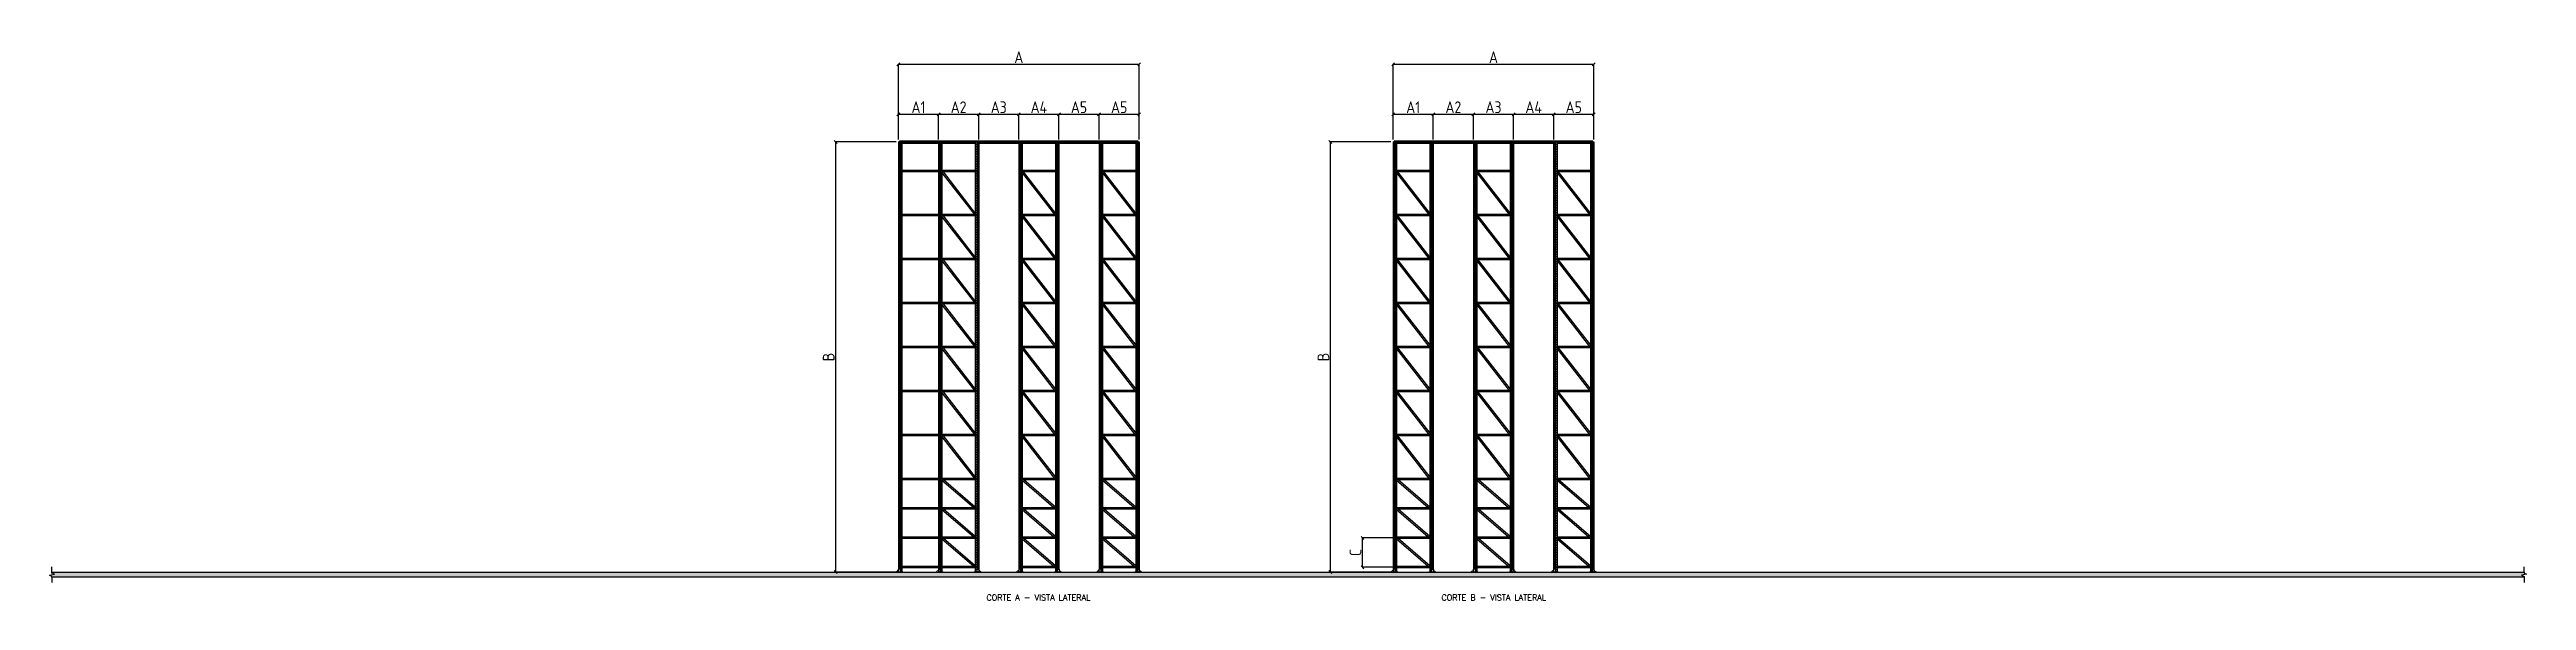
# Model space of a CAD drawing. Header units: millimetres. Extents: x 2596 to 53213, y 1175 to 12446.
import ezdxf

# ---------------------------------------------------------------- set-up
doc = ezdxf.new("R2010")
doc.units = ezdxf.units.MM
doc.linetypes.add('LIN0', pattern=[0])
doc.layers.add('4 - TEXTO DE ESCALA E VISTA', color=2, linetype='Continuous')
doc.layers.add('Contraventamento', color=9, linetype='LIN0', lineweight=25)
doc.layers.add('MONTANTE', color=170, linetype='LIN0', lineweight=25)
doc.styles.add('DIM', font='dim.shx')
doc.styles.add('ROMANS', font='romans.shx')
doc.dimstyles.new('200 - Planta Baixal', dxfattribs={"dimscale": 1.2, "dimtxt": 200, "dimasz": 50, "dimexe": 1.25, "dimexo": 40, "dimgap": 20, "dimtad": 1, "dimdec": 0, "dimzin": 9, "dimdsep": 46, "dimtxsty": 'DIM', "dimblk": 'OBLIQUE', "dimcen": 2.5, "dimclrd": 256, "dimclre": 256, "dimclrt": 256, "dimadec": 0, "dimazin": 0, "dimtfac": 1, "dimtdec": 0, "dimtmove": 0, "dimatfit": 0, "dimldrblk": 'OBLIQUE', "dimfxl": 0.04, "dimtolj": 1, "dimtzin": 1, "dimarcsym": 0})

msp = doc.modelspace()

# ---------------------------------------------------------------- texts
at = {"layer": '4 - TEXTO DE ESCALA E VISTA', "lineweight": -2, "ltscale": 2, "char_height": 120, "attachment_point": 1, "style": 'ROMANS'}
for s, width, insert in [('CORTE A - VISTA LATERAL', 2843.247, (21742.1, 1295)), ('CORTE B - VISTA LATERAL', 3013.598, (31040.4, 1295))]:
    msp.add_mtext_dynamic_manual_height_columns(s, width=width, gutter_width=17.5, heights=[0], dxfattribs=dict(at, insert=insert))

# ---------------------------------------------------------------- blocks, each defined once
blk = doc.blocks.new('TRAVESSA UNIÃO')
at = {"color": 7, "linetype": 'Continuous', "lineweight": 25}
for p, q in [((-1167, 102), (-1167, 127)), ((-421, 127), (-1167, 127)), ((-421, 123), (-1167, 123)), ((-421, 102), (-1167, 102)), ((-421, 167), (-421, 65)), ((-389, 167), (-421, 167)), ((-389, 65), (-421, 65)), ((-417, 167), (-417, 65)), ((-389, 167), (-389, 65))]:
    blk.add_line(p, q, dxfattribs=at)
for centre, radius in [((-1184, 115), 4), ((-436, 115), 4), ((-399, 141), 5), ((-399, 91), 5)]:
    blk.add_circle(centre, radius, dxfattribs=at)
blk = doc.blocks.new('*U5')
at = {"layer": 'MONTANTE'}
h = blk.add_hatch(dxfattribs=at)
h.set_pattern_fill('ANSI31', color=256, angle=180)
h.set_pattern_definition([(45, (-29057.845, 38711.156), (-2.24506403, 2.24506403), [])])
h.paths.add_polyline_path([(-925, 5), (-780, 5), (-780, 0), (-925, 0)])
h = blk.add_hatch(dxfattribs=at)
h.set_pattern_fill('ANSI31', color=256)
h.set_pattern_definition([(45, (-10915.7787, -3455.3437), (-2.245064, 2.245064), [])])
h.paths.add_polyline_path([(0, 0), (-145, 0), (-145, 5), (0, 5)])
for p, q in [((-873, 8805), (-873, 65)), ((-873, 8805), (-803, 8805)), ((-846, 8805), (-846, 65)), ((-832, 8805), (-832, 5)), ((-803, 8805), (-803, 5)), ((-122, 8805), (-122, 5)), ((-122, 8805), (-53, 8805)), ((-93, 8805), (-93, 5)), ((-79, 8805), (-79, 65)), ((-53, 8805), (-53, 65)), ((-122, 8220), (-803, 8220)), ((-122, 8190), (-803, 8190)), ((-803, 8169), (-141, 7320)), ((-782, 8190), (-122, 7343)), ((-122, 7320), (-803, 7320)), ((-122, 7320), (-803, 7320)), ((-122, 7290), (-803, 7290)), ((-122, 7290), (-803, 7290)), ((-803, 7269), (-141, 6420)), ((-782, 7290), (-122, 6443)), ((-122, 6420), (-803, 6420)), ((-122, 6420), (-803, 6420)), ((-122, 6390), (-803, 6390)), ((-122, 6390), (-803, 6390)), ((-803, 6369), (-141, 5520)), ((-782, 6390), (-122, 5543)), ((-122, 5520), (-803, 5520)), ((-122, 5520), (-803, 5520)), ((-122, 5490), (-803, 5490)), ((-122, 5490), (-803, 5490)), ((-803, 5469), (-141, 4620)), ((-782, 5490), (-122, 4643)), ((-122, 4620), (-803, 4620)), ((-122, 4620), (-803, 4620)), ((-122, 4590), (-803, 4590)), ((-122, 4590), (-803, 4590)), ((-803, 4569), (-141, 3720)), ((-782, 4590), (-122, 3743)), ((-122, 3720), (-803, 3720)), ((-122, 3720), (-803, 3720)), ((-122, 3690), (-803, 3690)), ((-122, 3690), (-803, 3690)), ((-803, 3669), (-141, 2820)), ((-782, 3690), (-122, 2843)), ((-122, 2820), (-803, 2820)), ((-122, 2820), (-803, 2820)), ((-122, 2790), (-803, 2790)), ((-122, 2790), (-803, 2790)), ((-803, 2769), (-141, 1920)), ((-782, 2790), (-122, 1943)), ((-122, 1920), (-803, 1920)), ((-122, 1890), (-803, 1890)), ((-155, 1320), (-803, 1875)), ((-122, 1334), (-771, 1890)), ((-122, 1320), (-803, 1320)), ((-122, 1290), (-803, 1290)), ((-155, 720), (-803, 1275)), ((-122, 734), (-771, 1290)), ((-122, 720), (-803, 720)), ((-122, 690), (-803, 690)), ((-155, 120), (-803, 675)), ((-122, 134), (-771, 690)), ((-925, 5), (-925, 0)), ((-925, 5), (-925, 0)), ((-925, 5), (-925, 0)), ((-925, 5), (-925, 0)), ((-925, 5), (-925, 0)), ((-925, 5), (-925, 0)), ((-925, 5), (-925, 0)), ((-925, 5), (-925, 0)), ((-925, 5), (-925, 0)), ((-925, 5), (-925, 0)), ((-925, 5), (-925, 0)), ((-925, 5), (-925, 0)), ((-925, 5), (-925, 0)), ((-925, 5), (-925, 0)), ((-925, 5), (-925, 0)), ((-925, 5), (-925, 0)), ((-925, 5), (-925, 0)), ((-925, 5), (-925, 0)), ((-925, 5), (-925, 0)), ((-925, 5), (-925, 0)), ((-925, 5), (-925, 0)), ((-925, 5), (-925, 0)), ((-925, 5), (-925, 0)), ((-925, 5), (-925, 0)), ((-925, 5), (-925, 0)), ((-925, 5), (-925, 0)), ((-925, 5), (-925, 0)), ((-925, 5), (-925, 0)), ((-925, 5), (-925, 0)), ((-925, 5), (-925, 0)), ((-925, 5), (-925, 0)), ((-925, 5), (-925, 0)), ((-925, 5), (-925, 0)), ((-925, 5), (-925, 0)), ((-925, 5), (-925, 0)), ((-925, 5), (-925, 0)), ((-925, 5), (-925, 0)), ((-925, 5), (-925, 0)), ((-925, 5), (-925, 0)), ((-925, 5), (-925, 0)), ((-925, 5), (-925, 0)), ((-925, 5), (-925, 0)), ((-925, 5), (-925, 0)), ((-925, 5), (-925, 0)), ((-925, 5), (-925, 0)), ((-925, 5), (-925, 0)), ((-925, 5), (-925, 0)), ((-925, 5), (-925, 0)), ((-925, 5), (-925, 0)), ((-925, 5), (-925, 0)), ((-925, 5), (-925, 0)), ((-925, 5), (-925, 0)), ((-925, 5), (-925, 0)), ((-925, 5), (-925, 0)), ((-925, 5), (-925, 0)), ((-925, 5), (-925, 0)), ((-925, 5), (-925, 0)), ((-925, 5), (-925, 0)), ((-925, 5), (-925, 0)), ((-925, 5), (-925, 0)), ((-925, 5), (-925, 0)), ((-925, 5), (-925, 0)), ((-925, 5), (-925, 0)), ((-925, 5), (-925, 0)), ((-925, 5), (-925, 0)), ((-925, 5), (-925, 0)), ((-925, 5), (-925, 0)), ((-925, 5), (-925, 0)), ((-925, 5), (-925, 0)), ((-925, 5), (-925, 0)), ((-925, 5), (-925, 0)), ((-925, 5), (-925, 0)), ((-925, 5), (-925, 0)), ((-925, 5), (-925, 0)), ((-925, 5), (-925, 0)), ((-925, 5), (-925, 0)), ((-925, 5), (-925, 0)), ((-925, 5), (-925, 0)), ((-925, 5), (-925, 0)), ((-925, 5), (-925, 0)), ((-925, 5), (-925, 0)), ((-925, 5), (-925, 0)), ((-925, 5), (-925, 0)), ((-925, 5), (-925, 0)), ((-925, 5), (-925, 0)), ((-925, 5), (-925, 0)), ((-925, 5), (-925, 0)), ((-925, 5), (-925, 0)), ((-925, 5), (-925, 0)), ((-925, 5), (-925, 0)), ((-925, 5), (-925, 0)), ((-925, 5), (-925, 0)), ((-925, 5), (-925, 0)), ((-925, 5), (-925, 0)), ((-925, 5), (-925, 0)), ((-925, 5), (-925, 0)), ((-925, 5), (-925, 0)), ((-925, 5), (-925, 0)), ((-925, 5), (-925, 0)), ((-925, 5), (-925, 0)), ((-925, 5), (-925, 0)), ((-925, 5), (-925, 0)), ((-925, 5), (-925, 0)), ((-925, 5), (-925, 0)), ((-925, 5), (-925, 0)), ((-925, 5), (-925, 0)), ((-925, 5), (-925, 0)), ((-925, 5), (-925, 0)), ((-925, 5), (-925, 0)), ((-925, 5), (-925, 0)), ((-925, 5), (-925, 0)), ((-925, 5), (-925, 0)), ((-925, 5), (-925, 0)), ((-925, 5), (-925, 0)), ((-925, 5), (-925, 0)), ((-925, 5), (-925, 0)), ((-925, 5), (-925, 0)), ((-925, 5), (-925, 0)), ((-925, 5), (-925, 0)), ((-925, 5), (-925, 0)), ((-925, 5), (-925, 0)), ((-925, 5), (-925, 0)), ((-925, 5), (-925, 0)), ((-925, 5), (-925, 0)), ((-925, 5), (-925, 0)), ((-925, 5), (-925, 0)), ((-925, 5), (-925, 0)), ((-925, 5), (-925, 0)), ((-925, 5), (-925, 0)), ((-925, 5), (-925, 0)), ((-925, 5), (-925, 0)), ((-925, 5), (-925, 0)), ((-925, 5), (-925, 0)), ((-925, 5), (-925, 0)), ((-925, 5), (-925, 0)), ((-925, 5), (-925, 0)), ((-925, 5), (-925, 0)), ((-925, 5), (-925, 0)), ((-925, 5), (-925, 0)), ((-925, 5), (-925, 0)), ((-925, 5), (-925, 0)), ((-925, 5), (-925, 0)), ((-925, 5), (-925, 0)), ((-925, 5), (-925, 0)), ((-925, 5), (-925, 0)), ((-925, 5), (-925, 0)), ((-925, 5), (-925, 0)), ((-925, 5), (-925, 0)), ((-925, 5), (-925, 0)), ((-925, 5), (-925, 0)), ((-925, 5), (-925, 0)), ((-925, 5), (-925, 0)), ((-925, 5), (-925, 0)), ((-925, 5), (-925, 0)), ((-925, 5), (-925, 0)), ((-925, 5), (-925, 0)), ((-925, 5), (-925, 0)), ((-925, 5), (-925, 0)), ((-925, 5), (-925, 0)), ((-925, 5), (-925, 0)), ((-925, 5), (-925, 0)), ((-925, 5), (-925, 0)), ((-925, 5), (-925, 0)), ((-925, 5), (-925, 0)), ((-925, 5), (-925, 0)), ((-925, 5), (-925, 0)), ((-925, 5), (-925, 0)), ((-925, 5), (-925, 0)), ((-925, 5), (-925, 0)), ((-925, 5), (-925, 0)), ((-925, 5), (-925, 0)), ((-925, 5), (-925, 0)), ((-925, 5), (-925, 0)), ((-925, 5), (-925, 0)), ((-925, 5), (-925, 0)), ((-925, 5), (-925, 0)), ((-925, 5), (-925, 0)), ((-925, 5), (-925, 0)), ((-925, 5), (-925, 0)), ((-925, 5), (-925, 0)), ((-925, 5), (-925, 0)), ((-925, 5), (-925, 0)), ((-925, 5), (-925, 0)), ((-925, 5), (-925, 0)), ((-925, 5), (-925, 0)), ((-925, 5), (-925, 0)), ((-925, 5), (-925, 0)), ((-925, 5), (-925, 0)), ((-925, 5), (-925, 0)), ((-925, 5), (-925, 0)), ((-925, 5), (-925, 0)), ((-925, 5), (-925, 0)), ((-925, 5), (-925, 0)), ((-925, 5), (-925, 0)), ((-925, 5), (-925, 0)), ((-925, 5), (-925, 0)), ((-925, 5), (-925, 0)), ((-925, 5), (-925, 0)), ((-925, 5), (-925, 0)), ((-925, 5), (-925, 0)), ((-925, 5), (-925, 0)), ((-925, 5), (-925, 0)), ((-925, 5), (-925, 0)), ((-925, 5), (-925, 0)), ((-925, 5), (-925, 0)), ((-925, 5), (-925, 0)), ((-925, 5), (-925, 0)), ((-925, 5), (-925, 0)), ((-925, 5), (-925, 0)), ((-925, 5), (-925, 0)), ((-925, 5), (-925, 0)), ((-925, 5), (-925, 0)), ((-925, 5), (-925, 0)), ((-925, 5), (-925, 0)), ((-925, 5), (-925, 0)), ((-925, 5), (-925, 0)), ((-925, 5), (-925, 0)), ((-925, 5), (-925, 0)), ((-925, 5), (-925, 0)), ((-925, 5), (-925, 0)), ((-925, 5), (-925, 0)), ((-925, 5), (-925, 0)), ((-925, 5), (-925, 0)), ((-925, 5), (-925, 0)), ((-925, 5), (-925, 0)), ((-925, 5), (-925, 0)), ((-925, 5), (-925, 0)), ((-925, 5), (-925, 0)), ((-925, 5), (-925, 0)), ((-925, 5), (-925, 0)), ((-925, 5), (-925, 0)), ((-925, 5), (-925, 0)), ((-925, 5), (-925, 0)), ((-925, 5), (-925, 0)), ((-925, 5), (-925, 0)), ((-925, 5), (-925, 0)), ((-925, 5), (-925, 0)), ((-925, 5), (-925, 0)), ((-925, 5), (-925, 0)), ((-925, 5), (-925, 0)), ((-925, 5), (-925, 0)), ((-925, 5), (-925, 0)), ((-925, 5), (-925, 0)), ((-925, 5), (-925, 0)), ((-925, 5), (-925, 0)), ((-925, 5), (-925, 0)), ((-925, 5), (-925, 0)), ((-925, 5), (-925, 0)), ((-925, 5), (-925, 0)), ((-925, 5), (-925, 0)), ((-925, 5), (-925, 0)), ((-925, 5), (-925, 0)), ((-925, 5), (-925, 0)), ((-925, 5), (-925, 0)), ((-925, 5), (-925, 0)), ((-925, 5), (-925, 0)), ((-925, 5), (-925, 0)), ((-925, 5), (-925, 0)), ((-925, 5), (-925, 0)), ((-925, 5), (-925, 0)), ((-925, 5), (-925, 0)), ((-925, 5), (-925, 0)), ((-925, 5), (-925, 0)), ((-925, 5), (-925, 0)), ((-925, 5), (-925, 0)), ((-925, 5), (-925, 0)), ((-925, 5), (-925, 0)), ((-925, 5), (-925, 0)), ((-925, 5), (-925, 0)), ((-925, 5), (-925, 0)), ((-925, 5), (-925, 0)), ((-925, 5), (-925, 0)), ((-925, 5), (-925, 0)), ((-925, 5), (-925, 0)), ((-925, 5), (-925, 0)), ((-925, 5), (-925, 0)), ((-925, 5), (-925, 0)), ((-925, 5), (-925, 0)), ((-925, 5), (-925, 0)), ((-925, 5), (-925, 0)), ((-925, 5), (-925, 0)), ((-925, 5), (-925, 0)), ((-925, 5), (-925, 0)), ((-925, 5), (-925, 0)), ((-925, 5), (-925, 0)), ((-925, 5), (-925, 0)), ((-925, 5), (-925, 0)), ((-925, 5), (-925, 0)), ((-925, 5), (-925, 0)), ((-925, 5), (-925, 0)), ((-925, 5), (-925, 0)), ((-925, 5), (-925, 0)), ((-925, 5), (-925, 0)), ((-925, 5), (-925, 0)), ((-925, 5), (-925, 0)), ((-925, 5), (-925, 0)), ((-925, 5), (-925, 0)), ((-925, 5), (-925, 0)), ((-925, 5), (-925, 0)), ((-925, 5), (-925, 0)), ((-925, 5), (-925, 0)), ((-925, 5), (-925, 0)), ((-925, 5), (-925, 0)), ((-925, 5), (-925, 0)), ((-925, 5), (-925, 0)), ((-925, 5), (-925, 0)), ((-925, 5), (-925, 0)), ((-925, 5), (-925, 0)), ((-925, 5), (-925, 0)), ((-925, 5), (-925, 0)), ((-925, 5), (-925, 0)), ((-925, 5), (-925, 0)), ((-925, 5), (-925, 0)), ((-925, 5), (-925, 0)), ((-925, 5), (-925, 0)), ((-925, 5), (-925, 0)), ((-925, 5), (-925, 0)), ((-925, 5), (-925, 0)), ((-925, 5), (-925, 0)), ((-925, 5), (-925, 0)), ((-925, 5), (-925, 0)), ((-925, 5), (-925, 0)), ((-925, 5), (-925, 0)), ((-925, 5), (-925, 0)), ((-780, 5), (-925, 5)), ((-925, 5), (-925, 0)), ((-925, 0), (-780, 0)), ((-916, 5), (-916, 6)), ((-895, 6), (-916, 6)), ((-913, 11), (-910, 12)), ((-912, 12), (-913, 11)), ((-913, 7), (-913, 11)), ((-912, 6), (-913, 7)), ((-913, 7), (-910, 6)), ((-898, 12), (-912, 12)), ((-910, 14), (-909, 15)), ((-910, 14), (-901, 14)), ((-910, 14), (-910, 12)), ((-910, 12), (-908, 11)), ((-910, 6), (-908, 7)), ((-902, 15), (-909, 15)), ((-908, 11), (-904, 12)), ((-908, 7), (-908, 11)), ((-908, 7), (-904, 6)), ((-904, 12), (-900, 11)), ((-904, 6), (-900, 7)), ((-902, 15), (-901, 14)), ((-901, 14), (-901, 12)), ((-900, 11), (-898, 12)), ((-900, 11), (-900, 7)), ((-900, 7), (-898, 6)), ((-898, 12), (-897, 11)), ((-897, 7), (-898, 6)), ((-897, 11), (-897, 7)), ((-895, 6), (-895, 5)), ((-877, 41), (-881, 41)), ((-881, 41), (-881, 38)), ((-881, 28), (-881, 41)), ((-877, 35), (-881, 35)), ((-877, 28), (-881, 28)), ((-881, 28), (-881, 28)), ((-877, 45), (-875, 45)), ((-877, 45), (-877, 24)), ((-875, 24), (-877, 24)), ((-875, 65), (-875, 5)), ((-837, 65), (-875, 65)), ((-837, 65), (-837, 5)), ((-122, 120), (-803, 120)), ((-122, 90), (-803, 90)), ((-780, 0), (-780, 5)), ((-780, 0), (-780, 5)), ((-780, 0), (-780, 5)), ((-780, 0), (-780, 5)), ((-780, 0), (-780, 5)), ((-780, 0), (-780, 5)), ((-780, 0), (-780, 5)), ((-780, 0), (-780, 5)), ((-780, 0), (-780, 5)), ((-780, 0), (-780, 5)), ((-780, 0), (-780, 5)), ((-780, 0), (-780, 5)), ((-780, 0), (-780, 5)), ((-780, 0), (-780, 5)), ((-780, 0), (-780, 5)), ((-780, 0), (-780, 5)), ((-780, 0), (-780, 5)), ((-780, 0), (-780, 5)), ((-780, 0), (-780, 5)), ((-780, 0), (-780, 5)), ((-780, 0), (-780, 5)), ((-780, 0), (-780, 5)), ((-780, 0), (-780, 5)), ((-780, 0), (-780, 5)), ((-780, 0), (-780, 5)), ((-780, 0), (-780, 5)), ((-780, 0), (-780, 5)), ((-780, 0), (-780, 5)), ((-780, 0), (-780, 5)), ((-780, 0), (-780, 5)), ((-780, 0), (-780, 5)), ((-780, 0), (-780, 5)), ((-780, 0), (-780, 5)), ((-780, 0), (-780, 5)), ((-780, 0), (-780, 5)), ((-780, 0), (-780, 5)), ((-780, 0), (-780, 5)), ((-780, 0), (-780, 5)), ((-780, 0), (-780, 5)), ((-780, 0), (-780, 5)), ((-780, 0), (-780, 5)), ((-780, 0), (-780, 5)), ((-780, 0), (-780, 5)), ((-780, 0), (-780, 5)), ((-780, 0), (-780, 5)), ((-780, 0), (-780, 5)), ((-780, 0), (-780, 5)), ((-780, 0), (-780, 5)), ((-780, 0), (-780, 5)), ((-780, 0), (-780, 5)), ((-780, 0), (-780, 5)), ((-780, 0), (-780, 5)), ((-780, 0), (-780, 5)), ((-780, 0), (-780, 5)), ((-780, 0), (-780, 5)), ((-780, 0), (-780, 5)), ((-780, 0), (-780, 5)), ((-780, 0), (-780, 5)), ((-780, 0), (-780, 5)), ((-780, 0), (-780, 5)), ((-780, 0), (-780, 5)), ((-780, 0), (-780, 5)), ((-780, 0), (-780, 5)), ((-780, 0), (-780, 5)), ((-780, 0), (-780, 5)), ((-780, 0), (-780, 5)), ((-780, 0), (-780, 5)), ((-780, 0), (-780, 5)), ((-780, 0), (-780, 5)), ((-780, 0), (-780, 5)), ((-780, 0), (-780, 5)), ((-780, 0), (-780, 5)), ((-780, 0), (-780, 5)), ((-780, 0), (-780, 5)), ((-780, 0), (-780, 5)), ((-780, 0), (-780, 5)), ((-780, 0), (-780, 5)), ((-780, 0), (-780, 5)), ((-780, 0), (-780, 5)), ((-780, 0), (-780, 5)), ((-780, 0), (-780, 5)), ((-780, 0), (-780, 5)), ((-780, 0), (-780, 5)), ((-780, 0), (-780, 5)), ((-780, 0), (-780, 5)), ((-780, 0), (-780, 5)), ((-780, 0), (-780, 5)), ((-780, 0), (-780, 5)), ((-780, 0), (-780, 5)), ((-780, 0), (-780, 5)), ((-780, 0), (-780, 5)), ((-780, 0), (-780, 5)), ((-780, 0), (-780, 5)), ((-780, 0), (-780, 5)), ((-780, 0), (-780, 5)), ((-780, 0), (-780, 5)), ((-780, 0), (-780, 5)), ((-780, 0), (-780, 5)), ((-780, 0), (-780, 5)), ((-780, 0), (-780, 5)), ((-780, 0), (-780, 5)), ((-780, 0), (-780, 5)), ((-780, 0), (-780, 5)), ((-780, 0), (-780, 5)), ((-780, 0), (-780, 5)), ((-780, 0), (-780, 5)), ((-780, 0), (-780, 5)), ((-780, 0), (-780, 5)), ((-780, 0), (-780, 5)), ((-780, 0), (-780, 5)), ((-780, 0), (-780, 5)), ((-780, 0), (-780, 5)), ((-780, 0), (-780, 5)), ((-780, 0), (-780, 5)), ((-780, 0), (-780, 5)), ((-780, 0), (-780, 5)), ((-780, 0), (-780, 5)), ((-780, 0), (-780, 5)), ((-780, 0), (-780, 5)), ((-780, 0), (-780, 5)), ((-780, 0), (-780, 5)), ((-780, 0), (-780, 5)), ((-780, 0), (-780, 5)), ((-780, 0), (-780, 5)), ((-780, 0), (-780, 5)), ((-780, 0), (-780, 5)), ((-780, 0), (-780, 5)), ((-780, 0), (-780, 5)), ((-780, 0), (-780, 5)), ((-780, 0), (-780, 5)), ((-780, 0), (-780, 5)), ((-780, 0), (-780, 5)), ((-780, 0), (-780, 5)), ((-780, 0), (-780, 5)), ((-780, 0), (-780, 5)), ((-780, 0), (-780, 5)), ((-780, 0), (-780, 5)), ((-780, 0), (-780, 5)), ((-780, 0), (-780, 5)), ((-780, 0), (-780, 5)), ((-780, 0), (-780, 5)), ((-780, 0), (-780, 5)), ((-780, 0), (-780, 5)), ((-780, 0), (-780, 5)), ((-780, 0), (-780, 5)), ((-780, 0), (-780, 5)), ((-780, 0), (-780, 5)), ((-780, 0), (-780, 5)), ((-780, 0), (-780, 5)), ((-780, 0), (-780, 5)), ((-780, 0), (-780, 5)), ((-780, 0), (-780, 5)), ((-780, 0), (-780, 5)), ((-780, 0), (-780, 5)), ((-780, 0), (-780, 5)), ((-780, 0), (-780, 5)), ((-780, 0), (-780, 5)), ((-780, 0), (-780, 5)), ((-780, 0), (-780, 5)), ((-780, 0), (-780, 5)), ((-780, 0), (-780, 5)), ((-780, 0), (-780, 5)), ((-780, 0), (-780, 5)), ((-780, 0), (-780, 5)), ((-780, 0), (-780, 5)), ((-780, 0), (-780, 5)), ((-780, 0), (-780, 5)), ((-780, 0), (-780, 5)), ((-780, 0), (-780, 5)), ((-780, 0), (-780, 5)), ((-780, 0), (-780, 5)), ((-780, 0), (-780, 5)), ((-780, 0), (-780, 5)), ((-780, 0), (-780, 5)), ((-780, 0), (-780, 5)), ((-780, 0), (-780, 5)), ((-780, 0), (-780, 5)), ((-780, 0), (-780, 5)), ((-780, 0), (-780, 5)), ((-780, 0), (-780, 5)), ((-780, 0), (-780, 5)), ((-780, 0), (-780, 5)), ((-780, 0), (-780, 5)), ((-780, 0), (-780, 5)), ((-780, 0), (-780, 5)), ((-780, 0), (-780, 5)), ((-780, 0), (-780, 5)), ((-780, 0), (-780, 5)), ((-780, 0), (-780, 5)), ((-780, 0), (-780, 5)), ((-780, 0), (-780, 5)), ((-780, 0), (-780, 5)), ((-780, 0), (-780, 5)), ((-780, 0), (-780, 5)), ((-780, 0), (-780, 5)), ((-780, 0), (-780, 5)), ((-780, 0), (-780, 5)), ((-780, 0), (-780, 5)), ((-780, 0), (-780, 5)), ((-780, 0), (-780, 5)), ((-780, 0), (-780, 5)), ((-780, 0), (-780, 5)), ((-780, 0), (-780, 5)), ((-780, 0), (-780, 5)), ((-780, 0), (-780, 5)), ((-780, 0), (-780, 5)), ((-780, 0), (-780, 5)), ((-780, 0), (-780, 5)), ((-780, 0), (-780, 5)), ((-780, 0), (-780, 5)), ((-780, 0), (-780, 5)), ((-780, 0), (-780, 5)), ((-780, 0), (-780, 5)), ((-780, 0), (-780, 5)), ((-780, 0), (-780, 5)), ((-780, 0), (-780, 5)), ((-780, 0), (-780, 5)), ((-780, 0), (-780, 5)), ((-780, 0), (-780, 5)), ((-780, 0), (-780, 5)), ((-780, 0), (-780, 5)), ((-780, 0), (-780, 5)), ((-780, 0), (-780, 5)), ((-780, 0), (-780, 5)), ((-780, 0), (-780, 5)), ((-780, 0), (-780, 5)), ((-780, 0), (-780, 5)), ((-780, 0), (-780, 5)), ((-780, 0), (-780, 5)), ((-780, 0), (-780, 5)), ((-780, 0), (-780, 5)), ((-780, 0), (-780, 5)), ((-780, 0), (-780, 5)), ((-780, 0), (-780, 5)), ((-780, 0), (-780, 5)), ((-780, 0), (-780, 5)), ((-780, 0), (-780, 5)), ((-780, 0), (-780, 5)), ((-780, 0), (-780, 5)), ((-780, 0), (-780, 5)), ((-780, 0), (-780, 5)), ((-780, 0), (-780, 5)), ((-780, 0), (-780, 5)), ((-780, 0), (-780, 5)), ((-780, 0), (-780, 5)), ((-780, 0), (-780, 5)), ((-780, 0), (-780, 5)), ((-780, 0), (-780, 5)), ((-780, 0), (-780, 5)), ((-780, 0), (-780, 5)), ((-780, 0), (-780, 5)), ((-780, 0), (-780, 5)), ((-780, 0), (-780, 5)), ((-780, 0), (-780, 5)), ((-780, 0), (-780, 5)), ((-780, 0), (-780, 5)), ((-780, 0), (-780, 5)), ((-780, 0), (-780, 5)), ((-780, 0), (-780, 5)), ((-780, 0), (-780, 5)), ((-780, 0), (-780, 5)), ((-780, 0), (-780, 5)), ((-780, 0), (-780, 5)), ((-780, 0), (-780, 5)), ((-780, 0), (-780, 5)), ((-780, 0), (-780, 5)), ((-780, 0), (-780, 5)), ((-780, 0), (-780, 5)), ((-780, 0), (-780, 5)), ((-780, 0), (-780, 5)), ((-780, 0), (-780, 5)), ((-780, 0), (-780, 5)), ((-780, 0), (-780, 5)), ((-780, 0), (-780, 5)), ((-780, 0), (-780, 5)), ((-780, 0), (-780, 5)), ((-780, 0), (-780, 5)), ((-780, 0), (-780, 5)), ((-780, 0), (-780, 5)), ((-780, 0), (-780, 5)), ((-780, 0), (-780, 5)), ((-780, 0), (-780, 5)), ((-780, 0), (-780, 5)), ((-780, 0), (-780, 5)), ((-780, 0), (-780, 5)), ((-780, 0), (-780, 5)), ((-780, 0), (-780, 5)), ((-780, 0), (-780, 5)), ((-780, 0), (-780, 5)), ((-780, 0), (-780, 5)), ((-780, 0), (-780, 5)), ((-780, 0), (-780, 5)), ((-780, 0), (-780, 5)), ((-780, 0), (-780, 5)), ((-780, 0), (-780, 5)), ((-780, 0), (-780, 5)), ((-780, 0), (-780, 5)), ((-780, 0), (-780, 5)), ((-780, 0), (-780, 5)), ((-780, 0), (-780, 5)), ((-780, 0), (-780, 5)), ((-780, 0), (-780, 5)), ((-780, 0), (-780, 5)), ((-780, 0), (-780, 5)), ((-780, 0), (-780, 5)), ((-780, 0), (-780, 5)), ((-780, 0), (-780, 5)), ((-780, 0), (-780, 5)), ((-780, 0), (-780, 5)), ((-780, 0), (-780, 5)), ((-780, 0), (-780, 5)), ((-780, 0), (-780, 5)), ((-780, 0), (-780, 5)), ((-780, 0), (-780, 5)), ((-780, 0), (-780, 5)), ((-780, 0), (-780, 5)), ((-780, 0), (-780, 5)), ((-780, 0), (-780, 5)), ((-780, 0), (-780, 5)), ((-780, 0), (-780, 5)), ((-780, 0), (-780, 5)), ((-780, 0), (-780, 5)), ((-780, 0), (-780, 5)), ((-780, 0), (-780, 5)), ((-780, 0), (-780, 5)), ((-145, 0), (-145, 5)), ((-145, 0), (-145, 5)), ((-145, 0), (-145, 5)), ((-145, 0), (-145, 5)), ((-145, 0), (-145, 5)), ((-145, 0), (-145, 5)), ((-145, 0), (-145, 5)), ((-145, 0), (-145, 5)), ((-145, 0), (-145, 5)), ((-145, 0), (-145, 5)), ((-145, 0), (-145, 5)), ((-145, 0), (-145, 5)), ((-145, 0), (-145, 5)), ((-145, 0), (-145, 5)), ((-145, 0), (-145, 5)), ((-145, 0), (-145, 5)), ((-145, 0), (-145, 5)), ((-145, 0), (-145, 5)), ((-145, 0), (-145, 5)), ((-145, 0), (-145, 5)), ((-145, 0), (-145, 5)), ((-145, 0), (-145, 5)), ((-145, 0), (-145, 5)), ((-145, 0), (-145, 5)), ((-145, 0), (-145, 5)), ((-145, 0), (-145, 5)), ((-145, 0), (-145, 5)), ((-145, 0), (-145, 5)), ((-145, 0), (-145, 5)), ((-145, 0), (-145, 5)), ((-145, 0), (-145, 5)), ((-145, 0), (-145, 5)), ((-145, 0), (-145, 5)), ((-145, 0), (-145, 5)), ((-145, 0), (-145, 5)), ((-145, 0), (-145, 5)), ((-145, 0), (-145, 5)), ((-145, 0), (-145, 5)), ((-145, 0), (-145, 5)), ((-145, 0), (-145, 5)), ((-145, 0), (-145, 5)), ((-145, 0), (-145, 5)), ((-145, 0), (-145, 5)), ((-145, 0), (-145, 5)), ((-145, 0), (-145, 5)), ((-145, 0), (-145, 5)), ((-145, 0), (-145, 5)), ((-145, 0), (-145, 5)), ((-145, 0), (-145, 5)), ((-145, 0), (-145, 5)), ((-145, 0), (-145, 5)), ((-145, 0), (-145, 5)), ((-145, 0), (-145, 5)), ((-145, 0), (-145, 5)), ((-145, 0), (-145, 5)), ((-145, 0), (-145, 5)), ((-145, 0), (-145, 5)), ((-145, 0), (-145, 5)), ((-145, 0), (-145, 5)), ((-145, 0), (-145, 5)), ((-145, 0), (-145, 5)), ((-145, 0), (-145, 5)), ((-145, 0), (-145, 5)), ((-145, 0), (-145, 5)), ((-145, 0), (-145, 5)), ((-145, 0), (-145, 5)), ((-145, 0), (-145, 5)), ((-145, 0), (-145, 5)), ((-145, 0), (-145, 5)), ((-145, 0), (-145, 5)), ((-145, 0), (-145, 5)), ((-145, 0), (-145, 5)), ((-145, 0), (-145, 5)), ((-145, 0), (-145, 5)), ((-145, 0), (-145, 5)), ((-145, 0), (-145, 5)), ((-145, 0), (-145, 5)), ((-145, 0), (-145, 5)), ((-145, 0), (-145, 5)), ((-145, 0), (-145, 5)), ((-145, 0), (-145, 5)), ((-145, 0), (-145, 5)), ((-145, 0), (-145, 5)), ((-145, 0), (-145, 5)), ((-145, 0), (-145, 5)), ((-145, 0), (-145, 5)), ((-145, 0), (-145, 5)), ((-145, 0), (-145, 5)), ((-145, 0), (-145, 5)), ((-145, 0), (-145, 5)), ((-145, 0), (-145, 5)), ((-145, 0), (-145, 5)), ((-145, 0), (-145, 5)), ((-145, 0), (-145, 5)), ((-145, 0), (-145, 5)), ((-145, 0), (-145, 5)), ((-145, 0), (-145, 5)), ((-145, 0), (-145, 5)), ((-145, 0), (-145, 5)), ((-145, 0), (-145, 5)), ((-145, 0), (-145, 5)), ((-145, 0), (-145, 5)), ((-145, 0), (-145, 5)), ((-145, 0), (-145, 5)), ((-145, 0), (-145, 5)), ((-145, 0), (-145, 5)), ((-145, 0), (-145, 5)), ((-145, 0), (-145, 5)), ((-145, 0), (-145, 5)), ((-145, 0), (-145, 5)), ((-145, 0), (-145, 5)), ((-145, 0), (-145, 5)), ((-145, 0), (-145, 5)), ((-145, 0), (-145, 5)), ((-145, 0), (-145, 5)), ((-145, 0), (-145, 5)), ((-145, 0), (-145, 5)), ((-145, 0), (-145, 5)), ((-145, 0), (-145, 5)), ((-145, 0), (-145, 5)), ((-145, 0), (-145, 5)), ((-145, 0), (-145, 5)), ((-145, 0), (-145, 5)), ((-145, 0), (-145, 5)), ((-145, 0), (-145, 5)), ((-145, 0), (-145, 5)), ((-145, 0), (-145, 5)), ((-145, 0), (-145, 5)), ((-145, 0), (-145, 5)), ((-145, 0), (-145, 5)), ((-145, 0), (-145, 5)), ((-145, 0), (-145, 5)), ((-145, 0), (-145, 5)), ((-145, 0), (-145, 5)), ((-145, 0), (-145, 5)), ((-145, 0), (-145, 5)), ((-145, 0), (-145, 5)), ((-145, 0), (-145, 5)), ((-145, 0), (-145, 5)), ((-145, 0), (-145, 5)), ((-145, 0), (-145, 5)), ((-145, 0), (-145, 5)), ((-145, 0), (-145, 5)), ((-145, 0), (-145, 5)), ((-145, 0), (-145, 5)), ((-145, 0), (-145, 5)), ((-145, 0), (-145, 5)), ((-145, 0), (-145, 5)), ((-145, 0), (-145, 5)), ((-145, 0), (-145, 5)), ((-145, 0), (-145, 5)), ((-145, 0), (-145, 5)), ((-145, 0), (-145, 5)), ((-145, 0), (-145, 5)), ((-145, 0), (-145, 5)), ((-145, 0), (-145, 5)), ((-145, 0), (-145, 5)), ((-145, 0), (-145, 5)), ((-145, 0), (-145, 5)), ((-145, 0), (-145, 5)), ((-145, 0), (-145, 5)), ((-145, 0), (-145, 5)), ((-145, 0), (-145, 5)), ((-145, 0), (-145, 5)), ((-145, 0), (-145, 5)), ((-145, 0), (-145, 5)), ((-145, 0), (-145, 5)), ((-145, 0), (-145, 5)), ((-145, 0), (-145, 5)), ((-145, 0), (-145, 5)), ((-145, 0), (-145, 5)), ((-145, 0), (-145, 5)), ((-145, 0), (-145, 5)), ((-145, 0), (-145, 5)), ((-145, 0), (-145, 5)), ((-145, 0), (-145, 5)), ((-145, 0), (-145, 5)), ((-145, 0), (-145, 5)), ((-145, 0), (-145, 5)), ((-145, 0), (-145, 5)), ((-145, 0), (-145, 5)), ((-145, 0), (-145, 5)), ((-145, 0), (-145, 5)), ((-145, 0), (-145, 5)), ((-145, 0), (-145, 5)), ((-145, 0), (-145, 5)), ((-145, 0), (-145, 5)), ((-145, 0), (-145, 5)), ((-145, 0), (-145, 5)), ((-145, 0), (-145, 5)), ((-145, 0), (-145, 5)), ((-145, 0), (-145, 5)), ((-145, 0), (-145, 5)), ((-145, 0), (-145, 5)), ((-145, 0), (-145, 5)), ((-145, 0), (-145, 5)), ((-145, 0), (-145, 5)), ((-145, 0), (-145, 5)), ((-145, 0), (-145, 5)), ((-145, 0), (-145, 5)), ((-145, 0), (-145, 5)), ((-145, 0), (-145, 5)), ((-145, 0), (-145, 5)), ((-145, 0), (-145, 5)), ((-145, 0), (-145, 5)), ((-145, 0), (-145, 5)), ((-145, 0), (-145, 5)), ((-145, 0), (-145, 5)), ((-145, 0), (-145, 5)), ((-145, 0), (-145, 5)), ((-145, 0), (-145, 5)), ((-145, 0), (-145, 5)), ((-145, 0), (-145, 5)), ((-145, 0), (-145, 5)), ((-145, 0), (-145, 5)), ((-145, 0), (-145, 5)), ((-145, 0), (-145, 5)), ((-145, 0), (-145, 5)), ((-145, 0), (-145, 5)), ((-145, 0), (-145, 5)), ((-145, 0), (-145, 5)), ((-145, 0), (-145, 5)), ((-145, 0), (-145, 5)), ((-145, 0), (-145, 5)), ((-145, 0), (-145, 5)), ((-145, 0), (-145, 5)), ((-145, 0), (-145, 5)), ((-145, 0), (-145, 5)), ((-145, 0), (-145, 5)), ((-145, 0), (-145, 5)), ((-145, 0), (-145, 5)), ((-145, 0), (-145, 5)), ((-145, 0), (-145, 5)), ((-145, 0), (-145, 5)), ((-145, 0), (-145, 5)), ((-145, 0), (-145, 5)), ((-145, 0), (-145, 5)), ((-145, 0), (-145, 5)), ((-145, 0), (-145, 5)), ((-145, 0), (-145, 5)), ((-145, 0), (-145, 5)), ((-145, 0), (-145, 5)), ((-145, 0), (-145, 5)), ((-145, 0), (-145, 5)), ((-145, 0), (-145, 5)), ((-145, 0), (-145, 5)), ((-145, 0), (-145, 5)), ((-145, 0), (-145, 5)), ((-145, 0), (-145, 5)), ((-145, 0), (-145, 5)), ((-145, 0), (-145, 5)), ((-145, 0), (-145, 5)), ((-145, 0), (-145, 5)), ((-145, 0), (-145, 5)), ((-145, 0), (-145, 5)), ((-145, 0), (-145, 5)), ((-145, 0), (-145, 5)), ((-145, 0), (-145, 5)), ((-145, 0), (-145, 5)), ((-145, 0), (-145, 5)), ((-145, 0), (-145, 5)), ((-145, 0), (-145, 5)), ((-145, 0), (-145, 5)), ((-145, 0), (-145, 5)), ((-145, 0), (-145, 5)), ((-145, 0), (-145, 5)), ((-145, 0), (-145, 5)), ((-145, 0), (-145, 5)), ((-145, 0), (-145, 5)), ((-145, 0), (-145, 5)), ((-145, 0), (-145, 5)), ((-145, 0), (-145, 5)), ((-145, 0), (-145, 5)), ((-145, 0), (-145, 5)), ((-145, 0), (-145, 5)), ((-145, 0), (-145, 5)), ((-145, 0), (-145, 5)), ((-145, 0), (-145, 5)), ((-145, 0), (-145, 5)), ((-145, 0), (-145, 5)), ((-145, 0), (-145, 5)), ((-145, 0), (-145, 5)), ((-145, 0), (-145, 5)), ((-145, 0), (-145, 5)), ((-145, 0), (-145, 5)), ((-145, 0), (-145, 5)), ((-145, 0), (-145, 5)), ((-145, 0), (-145, 5)), ((-145, 0), (-145, 5)), ((-145, 0), (-145, 5)), ((-145, 0), (-145, 5)), ((-145, 0), (-145, 5)), ((-145, 0), (-145, 5)), ((-145, 0), (-145, 5)), ((-145, 0), (-145, 5)), ((-145, 0), (-145, 5)), ((-145, 0), (-145, 5)), ((-145, 0), (-145, 5)), ((-145, 0), (-145, 5)), ((-145, 0), (-145, 5)), ((-145, 0), (-145, 5)), ((-145, 0), (-145, 5)), ((-145, 0), (-145, 5)), ((-145, 0), (-145, 5)), ((-145, 0), (-145, 5)), ((-145, 0), (-145, 5)), ((-145, 0), (-145, 5)), ((-145, 0), (-145, 5)), ((-145, 0), (-145, 5)), ((-145, 0), (-145, 5)), ((-145, 0), (-145, 5)), ((-145, 0), (-145, 5)), ((-145, 0), (-145, 5)), ((-145, 0), (-145, 5)), ((-145, 0), (-145, 5)), ((-145, 0), (-145, 5)), ((-145, 0), (-145, 5)), ((-145, 0), (-145, 5)), ((-145, 0), (-145, 5)), ((-145, 0), (-145, 5)), ((-145, 0), (-145, 5)), ((-145, 0), (-145, 5)), ((-145, 0), (-145, 5)), ((-145, 0), (-145, 5)), ((-145, 0), (-145, 5)), ((-145, 5), (0, 5)), ((0, 0), (-145, 0)), ((-88, 65), (-88, 5)), ((-88, 65), (-50, 65)), ((-50, 65), (-50, 5)), ((-48, 45), (-50, 45)), ((-50, 24), (-48, 24)), ((-48, 45), (-48, 24)), ((-48, 41), (-45, 41)), ((-48, 35), (-45, 35)), ((-48, 28), (-45, 28)), ((-45, 41), (-44, 38)), ((-45, 28), (-44, 28)), ((-44, 28), (-44, 41)), ((-30, 6), (-30, 5)), ((-30, 6), (-10, 6)), ((-27, 12), (-28, 11)), ((-28, 11), (-28, 7)), ((-28, 7), (-27, 6)), ((-26, 11), (-27, 12)), ((-27, 12), (-13, 12)), ((-26, 7), (-27, 6)), ((-22, 12), (-26, 11)), ((-26, 11), (-26, 7)), ((-22, 6), (-26, 7)), ((-23, 15), (-25, 14)), ((-15, 14), (-25, 14)), ((-25, 14), (-25, 12)), ((-23, 15), (-17, 15)), ((-18, 11), (-22, 12)), ((-18, 7), (-22, 6)), ((-15, 12), (-18, 11)), ((-18, 7), (-18, 11)), ((-15, 6), (-18, 7)), ((-15, 14), (-17, 15)), ((-15, 14), (-15, 12)), ((-12, 11), (-15, 12)), ((-12, 7), (-15, 6)), ((-13, 12), (-12, 11)), ((-13, 6), (-12, 7)), ((-12, 7), (-12, 11)), ((-10, 5), (-10, 6)), ((0, 5), (0, 0)), ((0, 5), (0, 0)), ((0, 5), (0, 0)), ((0, 5), (0, 0)), ((0, 5), (0, 0)), ((0, 5), (0, 0)), ((0, 5), (0, 0)), ((0, 5), (0, 0)), ((0, 5), (0, 0)), ((0, 5), (0, 0)), ((0, 5), (0, 0)), ((0, 5), (0, 0)), ((0, 5), (0, 0)), ((0, 5), (0, 0)), ((0, 5), (0, 0)), ((0, 5), (0, 0)), ((0, 5), (0, 0)), ((0, 5), (0, 0)), ((0, 5), (0, 0)), ((0, 5), (0, 0)), ((0, 5), (0, 0)), ((0, 5), (0, 0)), ((0, 5), (0, 0)), ((0, 5), (0, 0)), ((0, 5), (0, 0)), ((0, 5), (0, 0)), ((0, 5), (0, 0)), ((0, 5), (0, 0)), ((0, 5), (0, 0)), ((0, 5), (0, 0)), ((0, 5), (0, 0)), ((0, 5), (0, 0)), ((0, 5), (0, 0)), ((0, 5), (0, 0)), ((0, 5), (0, 0)), ((0, 5), (0, 0)), ((0, 5), (0, 0)), ((0, 5), (0, 0)), ((0, 5), (0, 0)), ((0, 5), (0, 0)), ((0, 5), (0, 0)), ((0, 5), (0, 0)), ((0, 5), (0, 0)), ((0, 5), (0, 0)), ((0, 5), (0, 0)), ((0, 5), (0, 0)), ((0, 5), (0, 0)), ((0, 5), (0, 0)), ((0, 5), (0, 0)), ((0, 5), (0, 0)), ((0, 5), (0, 0)), ((0, 5), (0, 0)), ((0, 5), (0, 0)), ((0, 5), (0, 0)), ((0, 5), (0, 0)), ((0, 5), (0, 0)), ((0, 5), (0, 0)), ((0, 5), (0, 0)), ((0, 5), (0, 0)), ((0, 5), (0, 0)), ((0, 5), (0, 0)), ((0, 5), (0, 0)), ((0, 5), (0, 0)), ((0, 5), (0, 0)), ((0, 5), (0, 0)), ((0, 5), (0, 0)), ((0, 5), (0, 0)), ((0, 5), (0, 0)), ((0, 5), (0, 0)), ((0, 5), (0, 0)), ((0, 5), (0, 0)), ((0, 5), (0, 0)), ((0, 5), (0, 0)), ((0, 5), (0, 0)), ((0, 5), (0, 0)), ((0, 5), (0, 0)), ((0, 5), (0, 0)), ((0, 5), (0, 0)), ((0, 5), (0, 0)), ((0, 5), (0, 0)), ((0, 5), (0, 0)), ((0, 5), (0, 0)), ((0, 5), (0, 0)), ((0, 5), (0, 0)), ((0, 5), (0, 0)), ((0, 5), (0, 0)), ((0, 5), (0, 0)), ((0, 5), (0, 0)), ((0, 5), (0, 0)), ((0, 5), (0, 0)), ((0, 5), (0, 0)), ((0, 5), (0, 0)), ((0, 5), (0, 0)), ((0, 5), (0, 0)), ((0, 5), (0, 0)), ((0, 5), (0, 0)), ((0, 5), (0, 0)), ((0, 5), (0, 0)), ((0, 5), (0, 0)), ((0, 5), (0, 0)), ((0, 5), (0, 0)), ((0, 5), (0, 0)), ((0, 5), (0, 0)), ((0, 5), (0, 0)), ((0, 5), (0, 0)), ((0, 5), (0, 0)), ((0, 5), (0, 0)), ((0, 5), (0, 0)), ((0, 5), (0, 0)), ((0, 5), (0, 0)), ((0, 5), (0, 0)), ((0, 5), (0, 0)), ((0, 5), (0, 0)), ((0, 5), (0, 0)), ((0, 5), (0, 0)), ((0, 5), (0, 0)), ((0, 5), (0, 0)), ((0, 5), (0, 0)), ((0, 5), (0, 0)), ((0, 5), (0, 0)), ((0, 5), (0, 0)), ((0, 5), (0, 0)), ((0, 5), (0, 0)), ((0, 5), (0, 0)), ((0, 5), (0, 0)), ((0, 5), (0, 0)), ((0, 5), (0, 0)), ((0, 5), (0, 0)), ((0, 5), (0, 0)), ((0, 5), (0, 0)), ((0, 5), (0, 0)), ((0, 5), (0, 0)), ((0, 5), (0, 0)), ((0, 5), (0, 0)), ((0, 5), (0, 0)), ((0, 5), (0, 0)), ((0, 5), (0, 0)), ((0, 5), (0, 0)), ((0, 5), (0, 0)), ((0, 5), (0, 0)), ((0, 5), (0, 0)), ((0, 5), (0, 0)), ((0, 5), (0, 0)), ((0, 5), (0, 0)), ((0, 5), (0, 0)), ((0, 5), (0, 0)), ((0, 5), (0, 0)), ((0, 5), (0, 0)), ((0, 5), (0, 0)), ((0, 5), (0, 0)), ((0, 5), (0, 0)), ((0, 5), (0, 0)), ((0, 5), (0, 0)), ((0, 5), (0, 0)), ((0, 5), (0, 0)), ((0, 5), (0, 0)), ((0, 5), (0, 0)), ((0, 5), (0, 0)), ((0, 5), (0, 0)), ((0, 5), (0, 0)), ((0, 5), (0, 0)), ((0, 5), (0, 0)), ((0, 5), (0, 0)), ((0, 5), (0, 0)), ((0, 5), (0, 0)), ((0, 5), (0, 0)), ((0, 5), (0, 0)), ((0, 5), (0, 0)), ((0, 5), (0, 0)), ((0, 5), (0, 0)), ((0, 5), (0, 0)), ((0, 5), (0, 0)), ((0, 5), (0, 0)), ((0, 5), (0, 0)), ((0, 5), (0, 0)), ((0, 5), (0, 0)), ((0, 5), (0, 0)), ((0, 5), (0, 0)), ((0, 5), (0, 0)), ((0, 5), (0, 0)), ((0, 5), (0, 0)), ((0, 5), (0, 0)), ((0, 5), (0, 0)), ((0, 5), (0, 0)), ((0, 5), (0, 0)), ((0, 5), (0, 0)), ((0, 5), (0, 0)), ((0, 5), (0, 0)), ((0, 5), (0, 0)), ((0, 5), (0, 0)), ((0, 5), (0, 0)), ((0, 5), (0, 0)), ((0, 5), (0, 0)), ((0, 5), (0, 0)), ((0, 5), (0, 0)), ((0, 5), (0, 0)), ((0, 5), (0, 0)), ((0, 5), (0, 0)), ((0, 5), (0, 0)), ((0, 5), (0, 0)), ((0, 5), (0, 0)), ((0, 5), (0, 0)), ((0, 5), (0, 0)), ((0, 5), (0, 0)), ((0, 5), (0, 0)), ((0, 5), (0, 0)), ((0, 5), (0, 0)), ((0, 5), (0, 0)), ((0, 5), (0, 0)), ((0, 5), (0, 0)), ((0, 5), (0, 0)), ((0, 5), (0, 0)), ((0, 5), (0, 0)), ((0, 5), (0, 0)), ((0, 5), (0, 0)), ((0, 5), (0, 0)), ((0, 5), (0, 0)), ((0, 5), (0, 0)), ((0, 5), (0, 0)), ((0, 5), (0, 0)), ((0, 5), (0, 0)), ((0, 5), (0, 0)), ((0, 5), (0, 0)), ((0, 5), (0, 0)), ((0, 5), (0, 0)), ((0, 5), (0, 0)), ((0, 5), (0, 0)), ((0, 5), (0, 0)), ((0, 5), (0, 0)), ((0, 5), (0, 0)), ((0, 5), (0, 0)), ((0, 5), (0, 0)), ((0, 5), (0, 0)), ((0, 5), (0, 0)), ((0, 5), (0, 0)), ((0, 5), (0, 0)), ((0, 5), (0, 0)), ((0, 5), (0, 0)), ((0, 5), (0, 0)), ((0, 5), (0, 0)), ((0, 5), (0, 0)), ((0, 5), (0, 0)), ((0, 5), (0, 0)), ((0, 5), (0, 0)), ((0, 5), (0, 0)), ((0, 5), (0, 0)), ((0, 5), (0, 0)), ((0, 5), (0, 0)), ((0, 5), (0, 0)), ((0, 5), (0, 0)), ((0, 5), (0, 0)), ((0, 5), (0, 0)), ((0, 5), (0, 0)), ((0, 5), (0, 0)), ((0, 5), (0, 0)), ((0, 5), (0, 0)), ((0, 5), (0, 0)), ((0, 5), (0, 0)), ((0, 5), (0, 0)), ((0, 5), (0, 0)), ((0, 5), (0, 0)), ((0, 5), (0, 0)), ((0, 5), (0, 0)), ((0, 5), (0, 0)), ((0, 5), (0, 0)), ((0, 5), (0, 0)), ((0, 5), (0, 0)), ((0, 5), (0, 0)), ((0, 5), (0, 0)), ((0, 5), (0, 0)), ((0, 5), (0, 0)), ((0, 5), (0, 0)), ((0, 5), (0, 0)), ((0, 5), (0, 0)), ((0, 5), (0, 0)), ((0, 5), (0, 0)), ((0, 5), (0, 0)), ((0, 5), (0, 0)), ((0, 5), (0, 0)), ((0, 5), (0, 0)), ((0, 5), (0, 0)), ((0, 5), (0, 0)), ((0, 5), (0, 0)), ((0, 5), (0, 0)), ((0, 5), (0, 0)), ((0, 5), (0, 0)), ((0, 5), (0, 0)), ((0, 5), (0, 0)), ((0, 5), (0, 0)), ((0, 5), (0, 0)), ((0, 5), (0, 0)), ((0, 5), (0, 0)), ((0, 5), (0, 0)), ((0, 5), (0, 0)), ((0, 5), (0, 0)), ((0, 5), (0, 0)), ((0, 5), (0, 0)), ((0, 5), (0, 0)), ((0, 5), (0, 0)), ((0, 5), (0, 0)), ((0, 5), (0, 0)), ((0, 5), (0, 0)), ((0, 5), (0, 0)), ((0, 5), (0, 0)), ((0, 5), (0, 0)), ((0, 5), (0, 0)), ((0, 5), (0, 0)), ((0, 5), (0, 0)), ((0, 5), (0, 0)), ((0, 5), (0, 0)), ((0, 5), (0, 0)), ((0, 5), (0, 0)), ((0, 5), (0, 0)), ((0, 5), (0, 0)), ((0, 5), (0, 0)), ((0, 5), (0, 0)), ((0, 5), (0, 0)), ((0, 5), (0, 0)), ((0, 5), (0, 0)), ((0, 5), (0, 0)), ((0, 5), (0, 0)), ((0, 5), (0, 0)), ((0, 5), (0, 0)), ((0, 5), (0, 0)), ((0, 5), (0, 0))]:
    blk.add_line(p, q, dxfattribs=at)
for points in [[(-856, 8775), (-859, 8775, -1), (-859, 8784), (-856, 8784, -1)], [(-856, 8725), (-859, 8725, -1), (-859, 8734), (-856, 8734, -1)], [(-856, 8675), (-859, 8675, -1), (-859, 8684), (-856, 8684, -1)], [(-856, 8625), (-859, 8625, -1), (-859, 8634), (-856, 8634, -1)], [(-70, 8775), (-67, 8775, 1), (-67, 8784), (-70, 8784, 1)], [(-70, 8725), (-67, 8725, 1), (-67, 8734), (-70, 8734, 1)], [(-70, 8675), (-67, 8675, 1), (-67, 8684), (-70, 8684, 1)], [(-70, 8625), (-67, 8625, 1), (-67, 8634), (-70, 8634, 1)], [(-856, 8575), (-859, 8575, -1), (-859, 8584), (-856, 8584, -1)], [(-856, 8525), (-859, 8525, -1), (-859, 8534), (-856, 8534, -1)], [(-856, 8475), (-859, 8475, -1), (-859, 8484), (-856, 8484, -1)], [(-856, 8425), (-859, 8425, -1), (-859, 8434), (-856, 8434, -1)], [(-856, 8375), (-859, 8375, -1), (-859, 8384), (-856, 8384, -1)], [(-856, 8325), (-859, 8325, -1), (-859, 8334), (-856, 8334, -1)], [(-856, 8275), (-859, 8275, -1), (-859, 8284), (-856, 8284, -1)], [(-856, 8225), (-859, 8225, -1), (-859, 8234), (-856, 8234, -1)], [(-856, 8175), (-859, 8175, -1), (-859, 8184), (-856, 8184, -1)], [(-856, 8125), (-859, 8125, -1), (-859, 8134), (-856, 8134, -1)], [(-70, 8575), (-67, 8575, 1), (-67, 8584), (-70, 8584, 1)], [(-70, 8525), (-67, 8525, 1), (-67, 8534), (-70, 8534, 1)], [(-70, 8475), (-67, 8475, 1), (-67, 8484), (-70, 8484, 1)], [(-70, 8425), (-67, 8425, 1), (-67, 8434), (-70, 8434, 1)], [(-70, 8375), (-67, 8375, 1), (-67, 8384), (-70, 8384, 1)], [(-70, 8325), (-67, 8325, 1), (-67, 8334), (-70, 8334, 1)], [(-70, 8275), (-67, 8275, 1), (-67, 8284), (-70, 8284, 1)], [(-70, 8225), (-67, 8225, 1), (-67, 8234), (-70, 8234, 1)], [(-70, 8175), (-67, 8175, 1), (-67, 8184), (-70, 8184, 1)], [(-70, 8125), (-67, 8125, 1), (-67, 8134), (-70, 8134, 1)], [(-856, 8075), (-859, 8075, -1), (-859, 8084), (-856, 8084, -1)], [(-856, 8025), (-859, 8025, -1), (-859, 8034), (-856, 8034, -1)], [(-856, 7975), (-859, 7975, -1), (-859, 7984), (-856, 7984, -1)], [(-856, 7925), (-859, 7925, -1), (-859, 7934), (-856, 7934, -1)], [(-856, 7875), (-859, 7875, -1), (-859, 7884), (-856, 7884, -1)], [(-856, 7825), (-859, 7825, -1), (-859, 7834), (-856, 7834, -1)], [(-856, 7775), (-859, 7775, -1), (-859, 7784), (-856, 7784, -1)], [(-856, 7725), (-859, 7725, -1), (-859, 7734), (-856, 7734, -1)], [(-856, 7675), (-859, 7675, -1), (-859, 7684), (-856, 7684, -1)], [(-856, 7625), (-859, 7625, -1), (-859, 7634), (-856, 7634, -1)], [(-70, 8075), (-67, 8075, 1), (-67, 8084), (-70, 8084, 1)], [(-70, 8025), (-67, 8025, 1), (-67, 8034), (-70, 8034, 1)], [(-70, 7975), (-67, 7975, 1), (-67, 7984), (-70, 7984, 1)], [(-70, 7925), (-67, 7925, 1), (-67, 7934), (-70, 7934, 1)], [(-70, 7875), (-67, 7875, 1), (-67, 7884), (-70, 7884, 1)], [(-70, 7825), (-67, 7825, 1), (-67, 7834), (-70, 7834, 1)], [(-70, 7775), (-67, 7775, 1), (-67, 7784), (-70, 7784, 1)], [(-70, 7725), (-67, 7725, 1), (-67, 7734), (-70, 7734, 1)], [(-70, 7675), (-67, 7675, 1), (-67, 7684), (-70, 7684, 1)], [(-70, 7625), (-67, 7625, 1), (-67, 7634), (-70, 7634, 1)], [(-856, 7575), (-859, 7575, -1), (-859, 7584), (-856, 7584, -1)], [(-856, 7525), (-859, 7525, -1), (-859, 7534), (-856, 7534, -1)], [(-856, 7475), (-859, 7475, -1), (-859, 7484), (-856, 7484, -1)], [(-856, 7425), (-859, 7425, -1), (-859, 7434), (-856, 7434, -1)], [(-856, 7375), (-859, 7375, -1), (-859, 7384), (-856, 7384, -1)], [(-856, 7325), (-859, 7325, -1), (-859, 7334), (-856, 7334, -1)], [(-856, 7275), (-859, 7275, -1), (-859, 7284), (-856, 7284, -1)], [(-856, 7225), (-859, 7225, -1), (-859, 7234), (-856, 7234, -1)], [(-856, 7175), (-859, 7175, -1), (-859, 7184), (-856, 7184, -1)], [(-856, 7125), (-859, 7125, -1), (-859, 7134), (-856, 7134, -1)], [(-70, 7575), (-67, 7575, 1), (-67, 7584), (-70, 7584, 1)], [(-70, 7525), (-67, 7525, 1), (-67, 7534), (-70, 7534, 1)], [(-70, 7475), (-67, 7475, 1), (-67, 7484), (-70, 7484, 1)], [(-70, 7425), (-67, 7425, 1), (-67, 7434), (-70, 7434, 1)], [(-70, 7375), (-67, 7375, 1), (-67, 7384), (-70, 7384, 1)], [(-70, 7325), (-67, 7325, 1), (-67, 7334), (-70, 7334, 1)], [(-70, 7275), (-67, 7275, 1), (-67, 7284), (-70, 7284, 1)], [(-70, 7225), (-67, 7225, 1), (-67, 7234), (-70, 7234, 1)], [(-70, 7175), (-67, 7175, 1), (-67, 7184), (-70, 7184, 1)], [(-70, 7125), (-67, 7125, 1), (-67, 7134), (-70, 7134, 1)], [(-856, 7075), (-859, 7075, -1), (-859, 7084), (-856, 7084, -1)], [(-856, 7025), (-859, 7025, -1), (-859, 7034), (-856, 7034, -1)], [(-856, 6975), (-859, 6975, -1), (-859, 6984), (-856, 6984, -1)], [(-856, 6925), (-859, 6925, -1), (-859, 6934), (-856, 6934, -1)], [(-856, 6875), (-859, 6875, -1), (-859, 6884), (-856, 6884, -1)], [(-856, 6825), (-859, 6825, -1), (-859, 6834), (-856, 6834, -1)], [(-856, 6775), (-859, 6775, -1), (-859, 6784), (-856, 6784, -1)], [(-856, 6725), (-859, 6725, -1), (-859, 6734), (-856, 6734, -1)], [(-856, 6675), (-859, 6675, -1), (-859, 6684), (-856, 6684, -1)], [(-856, 6625), (-859, 6625, -1), (-859, 6634), (-856, 6634, -1)], [(-856, 6575), (-859, 6575, -1), (-859, 6584), (-856, 6584, -1)], [(-70, 7075), (-67, 7075, 1), (-67, 7084), (-70, 7084, 1)], [(-70, 7025), (-67, 7025, 1), (-67, 7034), (-70, 7034, 1)], [(-70, 6975), (-67, 6975, 1), (-67, 6984), (-70, 6984, 1)], [(-70, 6925), (-67, 6925, 1), (-67, 6934), (-70, 6934, 1)], [(-70, 6875), (-67, 6875, 1), (-67, 6884), (-70, 6884, 1)], [(-70, 6825), (-67, 6825, 1), (-67, 6834), (-70, 6834, 1)], [(-70, 6775), (-67, 6775, 1), (-67, 6784), (-70, 6784, 1)], [(-70, 6725), (-67, 6725, 1), (-67, 6734), (-70, 6734, 1)], [(-70, 6675), (-67, 6675, 1), (-67, 6684), (-70, 6684, 1)], [(-70, 6625), (-67, 6625, 1), (-67, 6634), (-70, 6634, 1)], [(-70, 6575), (-67, 6575, 1), (-67, 6584), (-70, 6584, 1)], [(-856, 6525), (-859, 6525, -1), (-859, 6534), (-856, 6534, -1)], [(-856, 6475), (-859, 6475, -1), (-859, 6484), (-856, 6484, -1)], [(-856, 6425), (-859, 6425, -1), (-859, 6434), (-856, 6434, -1)], [(-856, 6375), (-859, 6375, -1), (-859, 6384), (-856, 6384, -1)], [(-856, 6325), (-859, 6325, -1), (-859, 6334), (-856, 6334, -1)], [(-856, 6275), (-859, 6275, -1), (-859, 6284), (-856, 6284, -1)], [(-856, 6225), (-859, 6225, -1), (-859, 6234), (-856, 6234, -1)], [(-856, 6175), (-859, 6175, -1), (-859, 6184), (-856, 6184, -1)], [(-856, 6125), (-859, 6125, -1), (-859, 6134), (-856, 6134, -1)], [(-856, 6075), (-859, 6075, -1), (-859, 6084), (-856, 6084, -1)], [(-70, 6525), (-67, 6525, 1), (-67, 6534), (-70, 6534, 1)], [(-70, 6475), (-67, 6475, 1), (-67, 6484), (-70, 6484, 1)], [(-70, 6425), (-67, 6425, 1), (-67, 6434), (-70, 6434, 1)], [(-70, 6375), (-67, 6375, 1), (-67, 6384), (-70, 6384, 1)], [(-70, 6325), (-67, 6325, 1), (-67, 6334), (-70, 6334, 1)], [(-70, 6275), (-67, 6275, 1), (-67, 6284), (-70, 6284, 1)], [(-70, 6225), (-67, 6225, 1), (-67, 6234), (-70, 6234, 1)], [(-70, 6175), (-67, 6175, 1), (-67, 6184), (-70, 6184, 1)], [(-70, 6125), (-67, 6125, 1), (-67, 6134), (-70, 6134, 1)], [(-70, 6075), (-67, 6075, 1), (-67, 6084), (-70, 6084, 1)], [(-856, 6025), (-859, 6025, -1), (-859, 6034), (-856, 6034, -1)], [(-856, 5975), (-859, 5975, -1), (-859, 5984), (-856, 5984, -1)], [(-856, 5925), (-859, 5925, -1), (-859, 5934), (-856, 5934, -1)], [(-856, 5875), (-859, 5875, -1), (-859, 5884), (-856, 5884, -1)], [(-856, 5825), (-859, 5825, -1), (-859, 5834), (-856, 5834, -1)], [(-856, 5775), (-859, 5775, -1), (-859, 5784), (-856, 5784, -1)], [(-856, 5725), (-859, 5725, -1), (-859, 5734), (-856, 5734, -1)], [(-856, 5675), (-859, 5675, -1), (-859, 5684), (-856, 5684, -1)], [(-856, 5625), (-859, 5625, -1), (-859, 5634), (-856, 5634, -1)], [(-856, 5575), (-859, 5575, -1), (-859, 5584), (-856, 5584, -1)], [(-70, 6025), (-67, 6025, 1), (-67, 6034), (-70, 6034, 1)], [(-70, 5975), (-67, 5975, 1), (-67, 5984), (-70, 5984, 1)], [(-70, 5925), (-67, 5925, 1), (-67, 5934), (-70, 5934, 1)], [(-70, 5875), (-67, 5875, 1), (-67, 5884), (-70, 5884, 1)], [(-70, 5825), (-67, 5825, 1), (-67, 5834), (-70, 5834, 1)], [(-70, 5775), (-67, 5775, 1), (-67, 5784), (-70, 5784, 1)], [(-70, 5725), (-67, 5725, 1), (-67, 5734), (-70, 5734, 1)], [(-70, 5675), (-67, 5675, 1), (-67, 5684), (-70, 5684, 1)], [(-70, 5625), (-67, 5625, 1), (-67, 5634), (-70, 5634, 1)], [(-70, 5575), (-67, 5575, 1), (-67, 5584), (-70, 5584, 1)], [(-856, 5525), (-859, 5525, -1), (-859, 5534), (-856, 5534, -1)], [(-856, 5475), (-859, 5475, -1), (-859, 5484), (-856, 5484, -1)], [(-856, 5425), (-859, 5425, -1), (-859, 5434), (-856, 5434, -1)], [(-856, 5375), (-859, 5375, -1), (-859, 5384), (-856, 5384, -1)], [(-856, 5325), (-859, 5325, -1), (-859, 5334), (-856, 5334, -1)], [(-856, 5275), (-859, 5275, -1), (-859, 5284), (-856, 5284, -1)], [(-856, 5225), (-859, 5225, -1), (-859, 5234), (-856, 5234, -1)], [(-856, 5175), (-859, 5175, -1), (-859, 5184), (-856, 5184, -1)], [(-856, 5125), (-859, 5125, -1), (-859, 5134), (-856, 5134, -1)], [(-856, 5075), (-859, 5075, -1), (-859, 5084), (-856, 5084, -1)], [(-70, 5525), (-67, 5525, 1), (-67, 5534), (-70, 5534, 1)], [(-70, 5475), (-67, 5475, 1), (-67, 5484), (-70, 5484, 1)], [(-70, 5425), (-67, 5425, 1), (-67, 5434), (-70, 5434, 1)], [(-70, 5375), (-67, 5375, 1), (-67, 5384), (-70, 5384, 1)], [(-70, 5325), (-67, 5325, 1), (-67, 5334), (-70, 5334, 1)], [(-70, 5275), (-67, 5275, 1), (-67, 5284), (-70, 5284, 1)], [(-70, 5225), (-67, 5225, 1), (-67, 5234), (-70, 5234, 1)], [(-70, 5175), (-67, 5175, 1), (-67, 5184), (-70, 5184, 1)], [(-70, 5125), (-67, 5125, 1), (-67, 5134), (-70, 5134, 1)], [(-70, 5075), (-67, 5075, 1), (-67, 5084), (-70, 5084, 1)], [(-856, 5025), (-859, 5025, -1), (-859, 5034), (-856, 5034, -1)], [(-856, 4975), (-859, 4975, -1), (-859, 4984), (-856, 4984, -1)], [(-856, 4925), (-859, 4925, -1), (-859, 4934), (-856, 4934, -1)], [(-856, 4875), (-859, 4875, -1), (-859, 4884), (-856, 4884, -1)], [(-856, 4825), (-859, 4825, -1), (-859, 4834), (-856, 4834, -1)], [(-856, 4775), (-859, 4775, -1), (-859, 4784), (-856, 4784, -1)], [(-856, 4725), (-859, 4725, -1), (-859, 4734), (-856, 4734, -1)], [(-856, 4675), (-859, 4675, -1), (-859, 4684), (-856, 4684, -1)], [(-856, 4625), (-859, 4625, -1), (-859, 4634), (-856, 4634, -1)], [(-856, 4575), (-859, 4575, -1), (-859, 4584), (-856, 4584, -1)], [(-70, 5025), (-67, 5025, 1), (-67, 5034), (-70, 5034, 1)], [(-70, 4975), (-67, 4975, 1), (-67, 4984), (-70, 4984, 1)], [(-70, 4925), (-67, 4925, 1), (-67, 4934), (-70, 4934, 1)], [(-70, 4875), (-67, 4875, 1), (-67, 4884), (-70, 4884, 1)], [(-70, 4825), (-67, 4825, 1), (-67, 4834), (-70, 4834, 1)], [(-70, 4775), (-67, 4775, 1), (-67, 4784), (-70, 4784, 1)], [(-70, 4725), (-67, 4725, 1), (-67, 4734), (-70, 4734, 1)], [(-70, 4675), (-67, 4675, 1), (-67, 4684), (-70, 4684, 1)], [(-70, 4625), (-67, 4625, 1), (-67, 4634), (-70, 4634, 1)], [(-70, 4575), (-67, 4575, 1), (-67, 4584), (-70, 4584, 1)], [(-856, 4525), (-859, 4525, -1), (-859, 4534), (-856, 4534, -1)], [(-856, 4475), (-859, 4475, -1), (-859, 4484), (-856, 4484, -1)], [(-856, 4425), (-859, 4425, -1), (-859, 4434), (-856, 4434, -1)], [(-856, 4375), (-859, 4375, -1), (-859, 4384), (-856, 4384, -1)], [(-856, 4325), (-859, 4325, -1), (-859, 4334), (-856, 4334, -1)], [(-856, 4275), (-859, 4275, -1), (-859, 4284), (-856, 4284, -1)], [(-856, 4225), (-859, 4225, -1), (-859, 4234), (-856, 4234, -1)], [(-856, 4175), (-859, 4175, -1), (-859, 4184), (-856, 4184, -1)], [(-856, 4125), (-859, 4125, -1), (-859, 4134), (-856, 4134, -1)], [(-856, 4075), (-859, 4075, -1), (-859, 4084), (-856, 4084, -1)], [(-70, 4525), (-67, 4525, 1), (-67, 4534), (-70, 4534, 1)], [(-70, 4475), (-67, 4475, 1), (-67, 4484), (-70, 4484, 1)], [(-70, 4425), (-67, 4425, 1), (-67, 4434), (-70, 4434, 1)], [(-70, 4375), (-67, 4375, 1), (-67, 4384), (-70, 4384, 1)], [(-70, 4325), (-67, 4325, 1), (-67, 4334), (-70, 4334, 1)], [(-70, 4275), (-67, 4275, 1), (-67, 4284), (-70, 4284, 1)], [(-70, 4225), (-67, 4225, 1), (-67, 4234), (-70, 4234, 1)], [(-70, 4175), (-67, 4175, 1), (-67, 4184), (-70, 4184, 1)], [(-70, 4125), (-67, 4125, 1), (-67, 4134), (-70, 4134, 1)], [(-70, 4075), (-67, 4075, 1), (-67, 4084), (-70, 4084, 1)], [(-856, 4025), (-859, 4025, -1), (-859, 4034), (-856, 4034, -1)], [(-856, 3975), (-859, 3975, -1), (-859, 3984), (-856, 3984, -1)], [(-856, 3925), (-859, 3925, -1), (-859, 3934), (-856, 3934, -1)], [(-856, 3875), (-859, 3875, -1), (-859, 3884), (-856, 3884, -1)], [(-856, 3825), (-859, 3825, -1), (-859, 3834), (-856, 3834, -1)], [(-856, 3775), (-859, 3775, -1), (-859, 3784), (-856, 3784, -1)], [(-856, 3725), (-859, 3725, -1), (-859, 3734), (-856, 3734, -1)], [(-856, 3675), (-859, 3675, -1), (-859, 3684), (-856, 3684, -1)], [(-856, 3625), (-859, 3625, -1), (-859, 3634), (-856, 3634, -1)], [(-856, 3575), (-859, 3575, -1), (-859, 3584), (-856, 3584, -1)], [(-70, 4025), (-67, 4025, 1), (-67, 4034), (-70, 4034, 1)], [(-70, 3975), (-67, 3975, 1), (-67, 3984), (-70, 3984, 1)], [(-70, 3925), (-67, 3925, 1), (-67, 3934), (-70, 3934, 1)], [(-70, 3875), (-67, 3875, 1), (-67, 3884), (-70, 3884, 1)], [(-70, 3825), (-67, 3825, 1), (-67, 3834), (-70, 3834, 1)], [(-70, 3775), (-67, 3775, 1), (-67, 3784), (-70, 3784, 1)], [(-70, 3725), (-67, 3725, 1), (-67, 3734), (-70, 3734, 1)], [(-70, 3675), (-67, 3675, 1), (-67, 3684), (-70, 3684, 1)], [(-70, 3625), (-67, 3625, 1), (-67, 3634), (-70, 3634, 1)], [(-70, 3575), (-67, 3575, 1), (-67, 3584), (-70, 3584, 1)], [(-856, 3525), (-859, 3525, -1), (-859, 3534), (-856, 3534, -1)], [(-856, 3475), (-859, 3475, -1), (-859, 3484), (-856, 3484, -1)], [(-856, 3425), (-859, 3425, -1), (-859, 3434), (-856, 3434, -1)], [(-856, 3375), (-859, 3375, -1), (-859, 3384), (-856, 3384, -1)], [(-856, 3325), (-859, 3325, -1), (-859, 3334), (-856, 3334, -1)], [(-856, 3275), (-859, 3275, -1), (-859, 3284), (-856, 3284, -1)], [(-856, 3225), (-859, 3225, -1), (-859, 3234), (-856, 3234, -1)], [(-856, 3175), (-859, 3175, -1), (-859, 3184), (-856, 3184, -1)], [(-856, 3125), (-859, 3125, -1), (-859, 3134), (-856, 3134, -1)], [(-856, 3075), (-859, 3075, -1), (-859, 3084), (-856, 3084, -1)], [(-70, 3525), (-67, 3525, 1), (-67, 3534), (-70, 3534, 1)], [(-70, 3475), (-67, 3475, 1), (-67, 3484), (-70, 3484, 1)], [(-70, 3425), (-67, 3425, 1), (-67, 3434), (-70, 3434, 1)], [(-70, 3375), (-67, 3375, 1), (-67, 3384), (-70, 3384, 1)], [(-70, 3325), (-67, 3325, 1), (-67, 3334), (-70, 3334, 1)], [(-70, 3275), (-67, 3275, 1), (-67, 3284), (-70, 3284, 1)], [(-70, 3225), (-67, 3225, 1), (-67, 3234), (-70, 3234, 1)], [(-70, 3175), (-67, 3175, 1), (-67, 3184), (-70, 3184, 1)], [(-70, 3125), (-67, 3125, 1), (-67, 3134), (-70, 3134, 1)], [(-70, 3075), (-67, 3075, 1), (-67, 3084), (-70, 3084, 1)], [(-856, 3025), (-859, 3025, -1), (-859, 3034), (-856, 3034, -1)], [(-856, 2975), (-859, 2975, -1), (-859, 2984), (-856, 2984, -1)], [(-856, 2925), (-859, 2925, -1), (-859, 2934), (-856, 2934, -1)], [(-856, 2875), (-859, 2875, -1), (-859, 2884), (-856, 2884, -1)], [(-856, 2825), (-859, 2825, -1), (-859, 2834), (-856, 2834, -1)], [(-856, 2775), (-859, 2775, -1), (-859, 2784), (-856, 2784, -1)], [(-856, 2725), (-859, 2725, -1), (-859, 2734), (-856, 2734, -1)], [(-856, 2675), (-859, 2675, -1), (-859, 2684), (-856, 2684, -1)], [(-856, 2625), (-859, 2625, -1), (-859, 2634), (-856, 2634, -1)], [(-856, 2575), (-859, 2575, -1), (-859, 2584), (-856, 2584, -1)], [(-856, 2525), (-859, 2525, -1), (-859, 2534), (-856, 2534, -1)], [(-70, 3025), (-67, 3025, 1), (-67, 3034), (-70, 3034, 1)], [(-70, 2975), (-67, 2975, 1), (-67, 2984), (-70, 2984, 1)], [(-70, 2925), (-67, 2925, 1), (-67, 2934), (-70, 2934, 1)], [(-70, 2875), (-67, 2875, 1), (-67, 2884), (-70, 2884, 1)], [(-70, 2825), (-67, 2825, 1), (-67, 2834), (-70, 2834, 1)], [(-70, 2775), (-67, 2775, 1), (-67, 2784), (-70, 2784, 1)], [(-70, 2725), (-67, 2725, 1), (-67, 2734), (-70, 2734, 1)], [(-70, 2675), (-67, 2675, 1), (-67, 2684), (-70, 2684, 1)], [(-70, 2625), (-67, 2625, 1), (-67, 2634), (-70, 2634, 1)], [(-70, 2575), (-67, 2575, 1), (-67, 2584), (-70, 2584, 1)], [(-70, 2525), (-67, 2525, 1), (-67, 2534), (-70, 2534, 1)], [(-856, 2475), (-859, 2475, -1), (-859, 2484), (-856, 2484, -1)], [(-856, 2425), (-859, 2425, -1), (-859, 2434), (-856, 2434, -1)], [(-856, 2375), (-859, 2375, -1), (-859, 2384), (-856, 2384, -1)], [(-856, 2325), (-859, 2325, -1), (-859, 2334), (-856, 2334, -1)], [(-856, 2275), (-859, 2275, -1), (-859, 2284), (-856, 2284, -1)], [(-856, 2225), (-859, 2225, -1), (-859, 2234), (-856, 2234, -1)], [(-856, 2175), (-859, 2175, -1), (-859, 2184), (-856, 2184, -1)], [(-856, 2125), (-859, 2125, -1), (-859, 2134), (-856, 2134, -1)], [(-856, 2075), (-859, 2075, -1), (-859, 2084), (-856, 2084, -1)], [(-856, 2025), (-859, 2025, -1), (-859, 2034), (-856, 2034, -1)], [(-70, 2475), (-67, 2475, 1), (-67, 2484), (-70, 2484, 1)], [(-70, 2425), (-67, 2425, 1), (-67, 2434), (-70, 2434, 1)], [(-70, 2375), (-67, 2375, 1), (-67, 2384), (-70, 2384, 1)], [(-70, 2325), (-67, 2325, 1), (-67, 2334), (-70, 2334, 1)], [(-70, 2275), (-67, 2275, 1), (-67, 2284), (-70, 2284, 1)], [(-70, 2225), (-67, 2225, 1), (-67, 2234), (-70, 2234, 1)], [(-70, 2175), (-67, 2175, 1), (-67, 2184), (-70, 2184, 1)], [(-70, 2125), (-67, 2125, 1), (-67, 2134), (-70, 2134, 1)], [(-70, 2075), (-67, 2075, 1), (-67, 2084), (-70, 2084, 1)], [(-70, 2025), (-67, 2025, 1), (-67, 2034), (-70, 2034, 1)], [(-856, 1975), (-859, 1975, -1), (-859, 1984), (-856, 1984, -1)], [(-856, 1925), (-859, 1925, -1), (-859, 1934), (-856, 1934, -1)], [(-856, 1875), (-859, 1875, -1), (-859, 1884), (-856, 1884, -1)], [(-856, 1825), (-859, 1825, -1), (-859, 1834), (-856, 1834, -1)], [(-856, 1775), (-859, 1775, -1), (-859, 1784), (-856, 1784, -1)], [(-856, 1725), (-859, 1725, -1), (-859, 1734), (-856, 1734, -1)], [(-856, 1675), (-859, 1675, -1), (-859, 1684), (-856, 1684, -1)], [(-856, 1625), (-859, 1625, -1), (-859, 1634), (-856, 1634, -1)], [(-856, 1575), (-859, 1575, -1), (-859, 1584), (-856, 1584, -1)], [(-856, 1525), (-859, 1525, -1), (-859, 1534), (-856, 1534, -1)], [(-70, 1975), (-67, 1975, 1), (-67, 1984), (-70, 1984, 1)], [(-70, 1925), (-67, 1925, 1), (-67, 1934), (-70, 1934, 1)], [(-70, 1875), (-67, 1875, 1), (-67, 1884), (-70, 1884, 1)], [(-70, 1825), (-67, 1825, 1), (-67, 1834), (-70, 1834, 1)], [(-70, 1775), (-67, 1775, 1), (-67, 1784), (-70, 1784, 1)], [(-70, 1725), (-67, 1725, 1), (-67, 1734), (-70, 1734, 1)], [(-70, 1675), (-67, 1675, 1), (-67, 1684), (-70, 1684, 1)], [(-70, 1625), (-67, 1625, 1), (-67, 1634), (-70, 1634, 1)], [(-70, 1575), (-67, 1575, 1), (-67, 1584), (-70, 1584, 1)], [(-70, 1525), (-67, 1525, 1), (-67, 1534), (-70, 1534, 1)], [(-856, 1475), (-859, 1475, -1), (-859, 1484), (-856, 1484, -1)], [(-856, 1425), (-859, 1425, -1), (-859, 1434), (-856, 1434, -1)], [(-856, 1375), (-859, 1375, -1), (-859, 1384), (-856, 1384, -1)], [(-856, 1325), (-859, 1325, -1), (-859, 1334), (-856, 1334, -1)], [(-856, 1275), (-859, 1275, -1), (-859, 1284), (-856, 1284, -1)], [(-856, 1225), (-859, 1225, -1), (-859, 1234), (-856, 1234, -1)], [(-856, 1175), (-859, 1175, -1), (-859, 1184), (-856, 1184, -1)], [(-856, 1125), (-859, 1125, -1), (-859, 1134), (-856, 1134, -1)], [(-856, 1075), (-859, 1075, -1), (-859, 1084), (-856, 1084, -1)], [(-856, 1025), (-859, 1025, -1), (-859, 1034), (-856, 1034, -1)], [(-70, 1475), (-67, 1475, 1), (-67, 1484), (-70, 1484, 1)], [(-70, 1425), (-67, 1425, 1), (-67, 1434), (-70, 1434, 1)], [(-70, 1375), (-67, 1375, 1), (-67, 1384), (-70, 1384, 1)], [(-70, 1325), (-67, 1325, 1), (-67, 1334), (-70, 1334, 1)], [(-70, 1275), (-67, 1275, 1), (-67, 1284), (-70, 1284, 1)], [(-70, 1225), (-67, 1225, 1), (-67, 1234), (-70, 1234, 1)], [(-70, 1175), (-67, 1175, 1), (-67, 1184), (-70, 1184, 1)], [(-70, 1125), (-67, 1125, 1), (-67, 1134), (-70, 1134, 1)], [(-70, 1075), (-67, 1075, 1), (-67, 1084), (-70, 1084, 1)], [(-70, 1025), (-67, 1025, 1), (-67, 1034), (-70, 1034, 1)], [(-856, 975), (-859, 975, -1), (-859, 984), (-856, 984, -1)], [(-856, 925), (-859, 925, -1), (-859, 934), (-856, 934, -1)], [(-856, 875), (-859, 875, -1), (-859, 884), (-856, 884, -1)], [(-856, 825), (-859, 825, -1), (-859, 834), (-856, 834, -1)], [(-856, 775), (-859, 775, -1), (-859, 784), (-856, 784, -1)], [(-856, 725), (-859, 725, -1), (-859, 734), (-856, 734, -1)], [(-856, 675), (-859, 675, -1), (-859, 684), (-856, 684, -1)], [(-856, 625), (-859, 625, -1), (-859, 634), (-856, 634, -1)], [(-856, 575), (-859, 575, -1), (-859, 584), (-856, 584, -1)], [(-856, 525), (-859, 525, -1), (-859, 534), (-856, 534, -1)], [(-70, 975), (-67, 975, 1), (-67, 984), (-70, 984, 1)], [(-70, 925), (-67, 925, 1), (-67, 934), (-70, 934, 1)], [(-70, 875), (-67, 875, 1), (-67, 884), (-70, 884, 1)], [(-70, 825), (-67, 825, 1), (-67, 834), (-70, 834, 1)], [(-70, 775), (-67, 775, 1), (-67, 784), (-70, 784, 1)], [(-70, 725), (-67, 725, 1), (-67, 734), (-70, 734, 1)], [(-70, 675), (-67, 675, 1), (-67, 684), (-70, 684, 1)], [(-70, 625), (-67, 625, 1), (-67, 634), (-70, 634, 1)], [(-70, 575), (-67, 575, 1), (-67, 584), (-70, 584, 1)], [(-70, 525), (-67, 525, 1), (-67, 534), (-70, 534, 1)], [(-856, 475), (-859, 475, -1), (-859, 484), (-856, 484, -1)], [(-856, 425), (-859, 425, -1), (-859, 434), (-856, 434, -1)], [(-856, 375), (-859, 375, -1), (-859, 384), (-856, 384, -1)], [(-856, 325), (-859, 325, -1), (-859, 334), (-856, 334, -1)], [(-856, 275), (-859, 275, -1), (-859, 284), (-856, 284, -1)], [(-856, 225), (-859, 225, -1), (-859, 234), (-856, 234, -1)], [(-856, 175), (-859, 175, -1), (-859, 184), (-856, 184, -1)], [(-856, 125), (-859, 125, -1), (-859, 134), (-856, 134, -1)], [(-856, 75), (-859, 75, -1), (-859, 84), (-856, 84, -1)], [(-70, 475), (-67, 475, 1), (-67, 484), (-70, 484, 1)], [(-70, 425), (-67, 425, 1), (-67, 434), (-70, 434, 1)], [(-70, 375), (-67, 375, 1), (-67, 384), (-70, 384, 1)], [(-70, 325), (-67, 325, 1), (-67, 334), (-70, 334, 1)], [(-70, 275), (-67, 275, 1), (-67, 284), (-70, 284, 1)], [(-70, 225), (-67, 225, 1), (-67, 234), (-70, 234, 1)], [(-70, 175), (-67, 175, 1), (-67, 184), (-70, 184, 1)], [(-70, 125), (-67, 125, 1), (-67, 134), (-70, 134, 1)], [(-70, 75), (-67, 75, 1), (-67, 84), (-70, 84, 1)]]:
    blk.add_lwpolyline(points, format="xyb", close=True, dxfattribs=at)
for points in [[(-819, 8212), (-826, 8209), (-827, 8202), (-821, 8197), (-814, 8200), (-813, 8208), (-819, 8212)], [(-104, 8212), (-111, 8209), (-112, 8202), (-106, 8197), (-100, 8200), (-99, 8208), (-104, 8212)], [(-819, 7312), (-826, 7309), (-827, 7302), (-821, 7297), (-814, 7300), (-813, 7308), (-819, 7312)], [(-819, 7312), (-826, 7309), (-827, 7302), (-821, 7297), (-814, 7300), (-813, 7308), (-819, 7312)], [(-104, 7312), (-111, 7309), (-112, 7302), (-106, 7297), (-100, 7300), (-99, 7308), (-104, 7312)], [(-104, 7312), (-111, 7309), (-112, 7302), (-106, 7297), (-100, 7300), (-99, 7308), (-104, 7312)], [(-819, 6412), (-826, 6409), (-827, 6402), (-821, 6397), (-814, 6400), (-813, 6408), (-819, 6412)], [(-819, 6412), (-826, 6409), (-827, 6402), (-821, 6397), (-814, 6400), (-813, 6408), (-819, 6412)], [(-104, 6412), (-111, 6409), (-112, 6402), (-106, 6397), (-100, 6400), (-99, 6408), (-104, 6412)], [(-104, 6412), (-111, 6409), (-112, 6402), (-106, 6397), (-100, 6400), (-99, 6408), (-104, 6412)], [(-819, 5512), (-826, 5509), (-827, 5502), (-821, 5497), (-814, 5500), (-813, 5508), (-819, 5512)], [(-819, 5512), (-826, 5509), (-827, 5502), (-821, 5497), (-814, 5500), (-813, 5508), (-819, 5512)], [(-104, 5512), (-111, 5509), (-112, 5502), (-106, 5497), (-100, 5500), (-99, 5508), (-104, 5512)], [(-104, 5512), (-111, 5509), (-112, 5502), (-106, 5497), (-100, 5500), (-99, 5508), (-104, 5512)], [(-819, 4612), (-826, 4609), (-827, 4602), (-821, 4597), (-814, 4600), (-813, 4608), (-819, 4612)], [(-819, 4612), (-826, 4609), (-827, 4602), (-821, 4597), (-814, 4600), (-813, 4608), (-819, 4612)], [(-104, 4612), (-111, 4609), (-112, 4602), (-106, 4597), (-100, 4600), (-99, 4608), (-104, 4612)], [(-104, 4612), (-111, 4609), (-112, 4602), (-106, 4597), (-100, 4600), (-99, 4608), (-104, 4612)], [(-819, 3712), (-826, 3709), (-827, 3702), (-821, 3697), (-814, 3700), (-813, 3708), (-819, 3712)], [(-819, 3712), (-826, 3709), (-827, 3702), (-821, 3697), (-814, 3700), (-813, 3708), (-819, 3712)], [(-104, 3712), (-111, 3709), (-112, 3702), (-106, 3697), (-100, 3700), (-99, 3708), (-104, 3712)], [(-104, 3712), (-111, 3709), (-112, 3702), (-106, 3697), (-100, 3700), (-99, 3708), (-104, 3712)], [(-819, 2812), (-826, 2809), (-827, 2802), (-821, 2797), (-814, 2800), (-813, 2808), (-819, 2812)], [(-819, 2812), (-826, 2809), (-827, 2802), (-821, 2797), (-814, 2800), (-813, 2808), (-819, 2812)], [(-104, 2812), (-111, 2809), (-112, 2802), (-106, 2797), (-100, 2800), (-99, 2808), (-104, 2812)], [(-104, 2812), (-111, 2809), (-112, 2802), (-106, 2797), (-100, 2800), (-99, 2808), (-104, 2812)], [(-819, 1912), (-826, 1909), (-827, 1902), (-821, 1897), (-814, 1900), (-813, 1908), (-819, 1912)], [(-104, 1912), (-111, 1909), (-112, 1902), (-106, 1897), (-100, 1900), (-99, 1908), (-104, 1912)], [(-819, 1312), (-826, 1309), (-827, 1302), (-821, 1297), (-814, 1300), (-813, 1308), (-819, 1312)], [(-104, 1312), (-111, 1309), (-112, 1302), (-106, 1297), (-100, 1300), (-99, 1308), (-104, 1312)], [(-819, 712), (-826, 709), (-827, 702), (-821, 697), (-814, 700), (-813, 708), (-819, 712)], [(-104, 712), (-111, 709), (-112, 702), (-106, 697), (-100, 700), (-99, 708), (-104, 712)], [(-819, 112), (-826, 109), (-827, 102), (-821, 97), (-814, 100), (-813, 108), (-819, 112)], [(-104, 112), (-111, 109), (-112, 102), (-106, 97), (-100, 100), (-99, 108), (-104, 112)]]:
    blk.add_lwpolyline(points, dxfattribs=at)
for centre in [(-820, 8755), (-820, 8705), (-820, 8655), (-820, 8605), (-105, 8755), (-105, 8705), (-105, 8655), (-105, 8605), (-820, 8555), (-820, 8505), (-820, 8455), (-820, 8405), (-820, 8355), (-820, 8305), (-820, 8255), (-820, 8205), (-820, 8155), (-820, 8105), (-105, 8555), (-105, 8505), (-105, 8455), (-105, 8405), (-105, 8355), (-105, 8305), (-105, 8255), (-105, 8205), (-105, 8155), (-105, 8105), (-820, 8055), (-820, 8005), (-820, 7955), (-820, 7905), (-820, 7855), (-820, 7805), (-820, 7755), (-820, 7705), (-820, 7655), (-820, 7605), (-105, 8055), (-105, 8005), (-105, 7955), (-105, 7905), (-105, 7855), (-105, 7805), (-105, 7755), (-105, 7705), (-105, 7655), (-105, 7605), (-820, 7555), (-820, 7505), (-820, 7455), (-820, 7405), (-820, 7355), (-820, 7305), (-820, 7255), (-820, 7205), (-820, 7155), (-820, 7105), (-105, 7555), (-105, 7505), (-105, 7455), (-105, 7405), (-105, 7355), (-105, 7305), (-105, 7255), (-105, 7205), (-105, 7155), (-105, 7105), (-820, 7055), (-820, 7005), (-820, 6955), (-820, 6905), (-820, 6855), (-820, 6805), (-820, 6755), (-820, 6705), (-820, 6655), (-820, 6605), (-105, 7055), (-105, 7005), (-105, 6955), (-105, 6905), (-105, 6855), (-105, 6805), (-105, 6755), (-105, 6705), (-105, 6655), (-105, 6605), (-820, 6555), (-820, 6505), (-820, 6455), (-820, 6405), (-820, 6355), (-820, 6305), (-820, 6255), (-820, 6205), (-820, 6155), (-820, 6105), (-105, 6555), (-105, 6505), (-105, 6455), (-105, 6405), (-105, 6355), (-105, 6305), (-105, 6255), (-105, 6205), (-105, 6155), (-105, 6105), (-820, 6055), (-820, 6005), (-820, 5955), (-820, 5905), (-820, 5855), (-820, 5805), (-820, 5755), (-820, 5705), (-820, 5655), (-820, 5605), (-105, 6055), (-105, 6005), (-105, 5955), (-105, 5905), (-105, 5855), (-105, 5805), (-105, 5755), (-105, 5705), (-105, 5655), (-105, 5605), (-820, 5555), (-820, 5505), (-820, 5455), (-820, 5405), (-820, 5355), (-820, 5305), (-820, 5255), (-820, 5205), (-820, 5155), (-820, 5105), (-105, 5555), (-105, 5505), (-105, 5455), (-105, 5405), (-105, 5355), (-105, 5305), (-105, 5255), (-105, 5205), (-105, 5155), (-105, 5105), (-820, 5055), (-820, 5005), (-820, 4955), (-820, 4905), (-820, 4855), (-820, 4805), (-820, 4755), (-820, 4705), (-820, 4655), (-820, 4605), (-820, 4555), (-105, 5055), (-105, 5005), (-105, 4955), (-105, 4905), (-105, 4855), (-105, 4805), (-105, 4755), (-105, 4705), (-105, 4655), (-105, 4605), (-105, 4555), (-820, 4505), (-820, 4455), (-820, 4405), (-820, 4355), (-820, 4305), (-820, 4255), (-820, 4205), (-820, 4155), (-820, 4105), (-820, 4055), (-105, 4505), (-105, 4455), (-105, 4405), (-105, 4355), (-105, 4305), (-105, 4255), (-105, 4205), (-105, 4155), (-105, 4105), (-105, 4055), (-820, 4005), (-820, 3955), (-820, 3905), (-820, 3855), (-820, 3805), (-820, 3755), (-820, 3705), (-820, 3655), (-820, 3605), (-820, 3555), (-105, 4005), (-105, 3955), (-105, 3905), (-105, 3855), (-105, 3805), (-105, 3755), (-105, 3705), (-105, 3655), (-105, 3605), (-105, 3555), (-820, 3505), (-820, 3455), (-820, 3405), (-820, 3355), (-820, 3305), (-820, 3255), (-820, 3205), (-820, 3155), (-820, 3105), (-820, 3055), (-105, 3505), (-105, 3455), (-105, 3405), (-105, 3355), (-105, 3305), (-105, 3255), (-105, 3205), (-105, 3155), (-105, 3105), (-105, 3055), (-820, 3005), (-820, 2955), (-820, 2905), (-820, 2855), (-820, 2805), (-820, 2755), (-820, 2705), (-820, 2655), (-820, 2605), (-820, 2555), (-105, 3005), (-105, 2955), (-105, 2905), (-105, 2855), (-105, 2805), (-105, 2755), (-105, 2705), (-105, 2655), (-105, 2605), (-105, 2555), (-820, 2505), (-820, 2455), (-820, 2405), (-820, 2355), (-820, 2305), (-820, 2255), (-820, 2205), (-820, 2155), (-820, 2105), (-820, 2055), (-105, 2505), (-105, 2455), (-105, 2405), (-105, 2355), (-105, 2305), (-105, 2255), (-105, 2205), (-105, 2155), (-105, 2105), (-105, 2055), (-820, 2005), (-820, 1955), (-820, 1905), (-820, 1855), (-820, 1805), (-820, 1755), (-820, 1705), (-820, 1655), (-820, 1605), (-820, 1555), (-105, 2005), (-105, 1955), (-105, 1905), (-105, 1855), (-105, 1805), (-105, 1755), (-105, 1705), (-105, 1655), (-105, 1605), (-105, 1555), (-820, 1505), (-820, 1455), (-820, 1405), (-820, 1355), (-820, 1305), (-820, 1255), (-820, 1205), (-820, 1155), (-820, 1105), (-820, 1055), (-105, 1505), (-105, 1455), (-105, 1405), (-105, 1355), (-105, 1305), (-105, 1255), (-105, 1205), (-105, 1155), (-105, 1105), (-105, 1055), (-820, 1005), (-820, 955), (-820, 905), (-820, 855), (-820, 805), (-820, 755), (-820, 705), (-820, 655), (-820, 605), (-820, 555), (-820, 505), (-105, 1005), (-105, 955), (-105, 905), (-105, 855), (-105, 805), (-105, 755), (-105, 705), (-105, 655), (-105, 605), (-105, 555), (-105, 505), (-820, 455), (-820, 405), (-820, 355), (-820, 305), (-820, 255), (-820, 205), (-820, 155), (-820, 105), (-820, 55), (-105, 455), (-105, 405), (-105, 355), (-105, 305), (-105, 255), (-105, 205), (-105, 155), (-105, 105), (-105, 55)]:
    blk.add_circle(centre, 4.5, dxfattribs=at)
for centre in [(-820, 5), (-105, 5)]:
    blk.add_arc(centre, 4.5, 0, 180, dxfattribs=at)
for points, knots in [([(-881, 41), (-881, 41), (-881, 41), (-881, 41), (-881, 41)], [0, 0, 0, 0, 0.0702136, 1, 1, 1, 1]), ([(-881, 38), (-881, 38), (-881, 37), (-881, 36), (-881, 35)], [0, 0, 0, 0, 0.070214, 1, 1, 1, 1]), ([(-881, 35), (-881, 34), (-881, 33), (-881, 32), (-881, 32)], [0, 0, 0, 0, 0.7681507, 1, 1, 1, 1]), ([(-881, 32), (-881, 31), (-881, 30), (-881, 29), (-881, 28)], [0, 0, 0, 0, 0.788999, 1, 1, 1, 1]), ([(-44, 41), (-44, 41), (-44, 41), (-44, 41), (-45, 41)], [0, 0, 0, 0, 0.0702136, 1, 1, 1, 1]), ([(-44, 38), (-44, 38), (-44, 37), (-44, 36), (-45, 35)], [0, 0, 0, 0, 0.070214, 1, 1, 1, 1]), ([(-45, 35), (-44, 34), (-44, 33), (-44, 32), (-44, 32)], [0, 0, 0, 0, 0.7681507, 1, 1, 1, 1]), ([(-44, 32), (-44, 31), (-44, 30), (-45, 29), (-45, 28)], [0, 0, 0, 0, 0.788999, 1, 1, 1, 1])]:
    blk.add_open_spline(points, degree=3, knots=knots, dxfattribs=at)
blk = doc.blocks.new('*U36')
blk.add_blockref('*U5', (42.5, -4552.375))
blk = doc.blocks.new('*U34')
at = {"color": 0, "linetype": 'ByBlock', "lineweight": -2, "transparency": 16777216}
for p in [(0, 0), (1640, 0), (3280, 0)]:
    blk.add_blockref('*U36', p, dxfattribs=at)
blk = doc.blocks.new('*U6')
at = {"layer": 'Contraventamento', "color": 7, "lineweight": 25, "ltscale": 100}
for p, q in [((-3, 20), (-3, 5)), ((770, 22), (-2, 22)), ((20, 21), (-2, 21)), ((-2, 20), (-2, 5)), ((21, 5), (21, 20)), ((22, 5), (22, 20)), ((724, 2), (44, 2)), ((747, 20), (747, 5)), ((748, 20), (748, 5)), ((770, 21), (749, 21)), ((770, 5), (770, 20)), ((771, 5), (771, 20)), ((724, -6), (44, -6)), ((724, -26), (44, -26))]:
    blk.add_line(p, q, dxfattribs=at)
for centre, radius, start, end in [((-1, 20), 1.91, 95.3692, 184.5128), ((-2, 20), 0.605, 95.3692, 184.5128), ((20, 20), 1.91, 355.4872, 84.6308), ((20, 20), 0.605, 355.4872, 84.6308), ((749, 20), 1.91, 95.3692, 184.5128), ((749, 20), 0.605, 95.3692, 184.5128), ((770, 20), 1.91, 355.4872, 84.6308), ((770, 20), 0.605, 355.4872, 84.6308)]:
    blk.add_arc(centre, radius, start, end, dxfattribs=at)
blk = doc.blocks.new('*U10')
h = blk.add_hatch()
h.set_pattern_fill('AR-CONC', color=256, scale=0.5)
h.set_pattern_definition([(50, (12419.49, 0), (91.09233, -7.96954), [9.525, -104.775]), (355, (12419.49, 0), (-17.6217, 95.52842), [7.62, -83.8203]), (100.45144, (12427.08, -0.66), (73.47062, 87.55888), [8.095, -89.04512]), (46.1842, (12419.49, 25.4), (135.53952, -21.02116), [14.2875, -157.1625]), (96.63556, (12430.79, 23.65), (118.70207, 123.71306), [12.1425, -133.5678]), (351.18415, (12419.49, 25.4), (118.70207, 123.71306), [11.43, -125.72987]), (21, (12432.19, 19.05), (75.8072, -51.1326), [9.525, -104.775]), (326, (12432.19, 19.05), (30.90101, 92.09398), [7.62, -83.82]), (71.45144, (12438.51, 14.79), (106.7082, 40.96138), [8.095, -89.04497]), (37.5, (12419.49, 0), (1.544302, 42.27752), [0, -82.804, 0, -85.09, 0, -84.1375]), (7.5, (12419.49, 0), (33.40983, 50.09029), [0, -48.514, 0, -80.899, 0, -32.0675]), (327.5, (12391.17, 0), (67.795298, -2.864372), [0, -31.75, 0, -99.06, 0, -131.445]), (317.5, (12378.47, 0), (74.06459, 12.71325), [0, -41.275, 0, -65.786, 0, -93.345])])
h.paths.add_polyline_path([(0, 100), (0, 85), (50, 60), (-50, 40), (0, 15), (0, 0), (50517, 0), (50517, 15), (50467, 40), (50567, 60), (50517, 85), (50517, 100)])
for p, q in [((0, 100), (0, 210)), ((0, 0), (0, -110)), ((50517, 100), (50517, 210)), ((50517, 0), (50517, -110))]:
    blk.add_line(p, q)
blk.add_lwpolyline([(0, 15), (-50, 40), (50, 60), (0, 85), (0, 100), (50517, 100), (50517, 85), (50567, 60), (50467, 40), (50517, 15), (50517, 0), (0, 0)], close=True)
blk = doc.blocks.new('*U9')
at = {"layer": 'Contraventamento', "color": 7, "lineweight": 25, "ltscale": 100}
for p, q in [((-3, 20), (-3, 5)), ((909, 22), (-2, 22)), ((20, 21), (-2, 21)), ((-2, 20), (-2, 5)), ((21, 5), (21, 20)), ((22, 5), (22, 20)), ((863, 2), (44, 2)), ((886, 20), (886, 5)), ((909, 21), (888, 21)), ((888, 20), (888, 5)), ((909, 5), (909, 20)), ((911, 5), (911, 20)), ((863, -6), (44, -6)), ((863, -26), (44, -26))]:
    blk.add_line(p, q, dxfattribs=at)
for centre, radius, start, end in [((-1, 20), 1.91, 95.3692, 184.5128), ((-2, 20), 0.605, 95.3692, 184.5128), ((20, 20), 1.91, 355.4872, 84.6308), ((20, 20), 0.605, 355.4872, 84.6308), ((888, 20), 1.91, 95.3692, 184.5128), ((888, 20), 0.605, 95.3692, 184.5128), ((909, 20), 1.91, 355.4872, 84.6308), ((909, 20), 0.605, 355.4872, 84.6308)]:
    blk.add_arc(centre, radius, start, end, dxfattribs=at)
blk = doc.blocks.new('_Oblique')
at = {"color": 0, "linetype": 'ByBlock', "lineweight": -2}
blk.add_line((-0.5, -0.5), (0.5, 0.5), dxfattribs=at)
blk = doc.blocks.new('*D39')
at = {"lineweight": -2, "transparency": 16777216}
for p, q in [((30054, 10604), (30054, 11122)), ((30054, 11121), (30874, 11121)), ((30874, 10604), (30874, 11122))]:
    blk.add_line(p, q, dxfattribs=at)
at = {"layer": 'Defpoints', "color": 0, "transparency": 16777216}
for p in [(30874, 11121), (30054, 10556), (30874, 10556)]:
    blk.add_point(p, dxfattribs=at)
at = {"lineweight": -2, "transparency": 16777216, "xscale": 60, "yscale": 60, "zscale": 60, "rotation": 180}
blk.add_blockref('_Oblique', (30054, 11121), dxfattribs=at)
at = {"lineweight": -2, "transparency": 16777216, "xscale": 60, "yscale": 60, "zscale": 60}
blk.add_blockref('_Oblique', (30874, 11121), dxfattribs=at)
at = {"transparency": 16777216, "insert": (30464, 11265), "char_height": 240, "attachment_point": 5, "style": 'DIM'}
blk.add_mtext('\\A1;A1', dxfattribs=at)
blk = doc.blocks.new('*D40')
at = {"lineweight": -2, "transparency": 16777216}
for p, q in [((30006, 10556), (28770, 10556)), ((28772, 1756), (28772, 10556)), ((30003, 1756), (28770, 1756))]:
    blk.add_line(p, q, dxfattribs=at)
at = {"layer": 'Defpoints', "color": 0, "transparency": 16777216}
for p in [(28772, 10556), (30054, 10556), (30051, 1756)]:
    blk.add_point(p, dxfattribs=at)
at = {"lineweight": -2, "transparency": 16777216, "xscale": 60, "yscale": 60, "zscale": 60}
for p, rotation in [((28772, 10556), 90), ((28772, 1756), 270)]:
    blk.add_blockref('_Oblique', p, dxfattribs=dict(at, rotation=rotation))
at = {"transparency": 16777216, "insert": (28628, 6156), "char_height": 240, "attachment_point": 5, "rotation": 90, "style": 'DIM'}
blk.add_mtext('\\A1;B', dxfattribs=at)
blk = doc.blocks.new('*D41')
at = {"lineweight": -2, "transparency": 16777216}
for p, q in [((30874, 10604), (30874, 11122)), ((30874, 11121), (31694, 11121)), ((31694, 10604), (31694, 11122))]:
    blk.add_line(p, q, dxfattribs=at)
at = {"layer": 'Defpoints', "color": 0, "transparency": 16777216}
for p in [(31694, 11121), (30874, 10556), (31694, 10556)]:
    blk.add_point(p, dxfattribs=at)
at = {"lineweight": -2, "transparency": 16777216, "xscale": 60, "yscale": 60, "zscale": 60, "rotation": 180}
blk.add_blockref('_Oblique', (30874, 11121), dxfattribs=at)
at = {"lineweight": -2, "transparency": 16777216, "xscale": 60, "yscale": 60, "zscale": 60}
blk.add_blockref('_Oblique', (31694, 11121), dxfattribs=at)
at = {"transparency": 16777216, "insert": (31284, 11265), "char_height": 240, "attachment_point": 5, "style": 'DIM'}
blk.add_mtext('\\A1;A2', dxfattribs=at)
blk = doc.blocks.new('*D42')
at = {"lineweight": -2, "transparency": 16777216}
for p, q in [((31694, 10604), (31694, 11122)), ((31694, 11121), (32514, 11121)), ((32514, 10604), (32514, 11122))]:
    blk.add_line(p, q, dxfattribs=at)
at = {"layer": 'Defpoints', "color": 0, "transparency": 16777216}
for p in [(32514, 11121), (31694, 10556), (32514, 10556)]:
    blk.add_point(p, dxfattribs=at)
at = {"lineweight": -2, "transparency": 16777216, "xscale": 60, "yscale": 60, "zscale": 60, "rotation": 180}
blk.add_blockref('_Oblique', (31694, 11121), dxfattribs=at)
at = {"lineweight": -2, "transparency": 16777216, "xscale": 60, "yscale": 60, "zscale": 60}
blk.add_blockref('_Oblique', (32514, 11121), dxfattribs=at)
at = {"transparency": 16777216, "insert": (32104, 11265), "char_height": 240, "attachment_point": 5, "style": 'DIM'}
blk.add_mtext('\\A1;A3', dxfattribs=at)
blk = doc.blocks.new('*D43')
at = {"lineweight": -2, "transparency": 16777216}
for p, q in [((32514, 10604), (32514, 11122)), ((32514, 11121), (33334, 11121)), ((33334, 10604), (33334, 11122))]:
    blk.add_line(p, q, dxfattribs=at)
at = {"layer": 'Defpoints', "color": 0, "transparency": 16777216}
for p in [(33334, 11121), (32514, 10556), (33334, 10556)]:
    blk.add_point(p, dxfattribs=at)
at = {"lineweight": -2, "transparency": 16777216, "xscale": 60, "yscale": 60, "zscale": 60, "rotation": 180}
blk.add_blockref('_Oblique', (32514, 11121), dxfattribs=at)
at = {"lineweight": -2, "transparency": 16777216, "xscale": 60, "yscale": 60, "zscale": 60}
blk.add_blockref('_Oblique', (33334, 11121), dxfattribs=at)
at = {"transparency": 16777216, "insert": (32924, 11265), "char_height": 240, "attachment_point": 5, "style": 'DIM'}
blk.add_mtext('\\A1;A4', dxfattribs=at)
blk = doc.blocks.new('*D44')
at = {"lineweight": -2, "transparency": 16777216}
for p, q in [((33334, 10604), (33334, 11122)), ((33334, 11121), (34154, 11121)), ((34154, 10604), (34154, 11122))]:
    blk.add_line(p, q, dxfattribs=at)
at = {"layer": 'Defpoints', "color": 0, "transparency": 16777216}
for p in [(34154, 11121), (33334, 10556), (34154, 10556)]:
    blk.add_point(p, dxfattribs=at)
at = {"lineweight": -2, "transparency": 16777216, "xscale": 60, "yscale": 60, "zscale": 60, "rotation": 180}
blk.add_blockref('_Oblique', (33334, 11121), dxfattribs=at)
at = {"lineweight": -2, "transparency": 16777216, "xscale": 60, "yscale": 60, "zscale": 60}
blk.add_blockref('_Oblique', (34154, 11121), dxfattribs=at)
at = {"transparency": 16777216, "insert": (33744, 11265), "char_height": 240, "attachment_point": 5, "style": 'DIM'}
blk.add_mtext('\\A1;A5', dxfattribs=at)
blk = doc.blocks.new('*D45')
at = {"lineweight": -2, "transparency": 16777216}
for p, q in [((30054, 10604), (30054, 12146)), ((30054, 12144), (34154, 12144)), ((34154, 10604), (34154, 12146))]:
    blk.add_line(p, q, dxfattribs=at)
at = {"layer": 'Defpoints', "color": 0, "transparency": 16777216}
for p in [(34154, 12144), (30054, 10556), (34154, 10556)]:
    blk.add_point(p, dxfattribs=at)
at = {"lineweight": -2, "transparency": 16777216, "xscale": 60, "yscale": 60, "zscale": 60, "rotation": 180}
blk.add_blockref('_Oblique', (30054, 12144), dxfattribs=at)
at = {"lineweight": -2, "transparency": 16777216, "xscale": 60, "yscale": 60, "zscale": 60}
blk.add_blockref('_Oblique', (34154, 12144), dxfattribs=at)
at = {"transparency": 16777216, "insert": (32104, 12288), "char_height": 240, "attachment_point": 5, "style": 'DIM'}
blk.add_mtext('\\A1;A', dxfattribs=at)
blk = doc.blocks.new('*U38')
blk.add_blockref('*U5', (42.5, -4552.375))
blk = doc.blocks.new('*U37')
at = {"color": 0, "linetype": 'ByBlock', "lineweight": -2, "transparency": 16777216}
for p in [(0, 0), (1640, 0), (3280, 0)]:
    blk.add_blockref('*U38', p, dxfattribs=at)
blk = doc.blocks.new('*D54')
at = {"lineweight": -2, "transparency": 16777216}
for p, q in [((30059, 2456), (29426, 2456)), ((29427, 1856), (29427, 2456)), ((30059, 1856), (29426, 1856))]:
    blk.add_line(p, q, dxfattribs=at)
at = {"layer": 'Defpoints', "color": 0, "transparency": 16777216}
for p in [(29427, 2456), (30107, 2456), (30107, 1856)]:
    blk.add_point(p, dxfattribs=at)
at = {"lineweight": -2, "transparency": 16777216, "xscale": 60, "yscale": 60, "zscale": 60}
for p, rotation in [((29427, 2456), 90), ((29427, 1856), 270)]:
    blk.add_blockref('_Oblique', p, dxfattribs=dict(at, rotation=rotation))
at = {"transparency": 16777216, "insert": (29283, 2156), "char_height": 240, "attachment_point": 5, "rotation": 90, "style": 'DIM'}
blk.add_mtext('\\A1;C', dxfattribs=at)
blk = doc.blocks.new('COL SOLTEIRA')
at = {"layer": 'MONTANTE'}
h = blk.add_hatch(dxfattribs=at)
h.set_pattern_fill('ANSI31', color=256, angle=180)
h.set_pattern_definition([(45, (-28721.163, 34224.3926), (-2.24506403, 2.24506403), [])])
h.paths.add_polyline_path([(-589, -4482), (-444, -4482), (-444, -4487), (-589, -4487)])
for p, q in [((-536, 4318), (-536, -4422)), ((-536, 4318), (-466, 4318)), ((-510, 4318), (-510, -4422)), ((-495, 4318), (-495, -4482)), ((-466, 4318), (-466, -4482)), ((-589, -4482), (-589, -4487)), ((-589, -4482), (-589, -4487)), ((-589, -4482), (-589, -4487)), ((-589, -4482), (-589, -4487)), ((-589, -4482), (-589, -4487)), ((-589, -4482), (-589, -4487)), ((-589, -4482), (-589, -4487)), ((-589, -4482), (-589, -4487)), ((-589, -4482), (-589, -4487)), ((-589, -4482), (-589, -4487)), ((-589, -4482), (-589, -4487)), ((-589, -4482), (-589, -4487)), ((-589, -4482), (-589, -4487)), ((-589, -4482), (-589, -4487)), ((-589, -4482), (-589, -4487)), ((-589, -4482), (-589, -4487)), ((-589, -4482), (-589, -4487)), ((-589, -4482), (-589, -4487)), ((-589, -4482), (-589, -4487)), ((-589, -4482), (-589, -4487)), ((-589, -4482), (-589, -4487)), ((-589, -4482), (-589, -4487)), ((-589, -4482), (-589, -4487)), ((-589, -4482), (-589, -4487)), ((-589, -4482), (-589, -4487)), ((-589, -4482), (-589, -4487)), ((-589, -4482), (-589, -4487)), ((-589, -4482), (-589, -4487)), ((-589, -4482), (-589, -4487)), ((-589, -4482), (-589, -4487)), ((-589, -4482), (-589, -4487)), ((-589, -4482), (-589, -4487)), ((-589, -4482), (-589, -4487)), ((-589, -4482), (-589, -4487)), ((-589, -4482), (-589, -4487)), ((-589, -4482), (-589, -4487)), ((-589, -4482), (-589, -4487)), ((-589, -4482), (-589, -4487)), ((-589, -4482), (-589, -4487)), ((-589, -4482), (-589, -4487)), ((-589, -4482), (-589, -4487)), ((-589, -4482), (-589, -4487)), ((-589, -4482), (-589, -4487)), ((-589, -4482), (-589, -4487)), ((-589, -4482), (-589, -4487)), ((-589, -4482), (-589, -4487)), ((-589, -4482), (-589, -4487)), ((-589, -4482), (-589, -4487)), ((-589, -4482), (-589, -4487)), ((-589, -4482), (-589, -4487)), ((-589, -4482), (-589, -4487)), ((-589, -4482), (-589, -4487)), ((-589, -4482), (-589, -4487)), ((-589, -4482), (-589, -4487)), ((-589, -4482), (-589, -4487)), ((-589, -4482), (-589, -4487)), ((-589, -4482), (-589, -4487)), ((-589, -4482), (-589, -4487)), ((-589, -4482), (-589, -4487)), ((-589, -4482), (-589, -4487)), ((-589, -4482), (-589, -4487)), ((-589, -4482), (-589, -4487)), ((-589, -4482), (-589, -4487)), ((-589, -4482), (-589, -4487)), ((-589, -4482), (-589, -4487)), ((-589, -4482), (-589, -4487)), ((-589, -4482), (-589, -4487)), ((-589, -4482), (-589, -4487)), ((-589, -4482), (-589, -4487)), ((-589, -4482), (-589, -4487)), ((-589, -4482), (-589, -4487)), ((-589, -4482), (-589, -4487)), ((-589, -4482), (-589, -4487)), ((-589, -4482), (-589, -4487)), ((-589, -4482), (-589, -4487)), ((-589, -4482), (-589, -4487)), ((-589, -4482), (-589, -4487)), ((-589, -4482), (-589, -4487)), ((-589, -4482), (-589, -4487)), ((-589, -4482), (-589, -4487)), ((-589, -4482), (-589, -4487)), ((-589, -4482), (-589, -4487)), ((-589, -4482), (-589, -4487)), ((-589, -4482), (-589, -4487)), ((-589, -4482), (-589, -4487)), ((-589, -4482), (-589, -4487)), ((-589, -4482), (-589, -4487)), ((-589, -4482), (-589, -4487)), ((-589, -4482), (-589, -4487)), ((-589, -4482), (-589, -4487)), ((-589, -4482), (-589, -4487)), ((-589, -4482), (-589, -4487)), ((-589, -4482), (-589, -4487)), ((-589, -4482), (-589, -4487)), ((-589, -4482), (-589, -4487)), ((-589, -4482), (-589, -4487)), ((-589, -4482), (-589, -4487)), ((-589, -4482), (-589, -4487)), ((-589, -4482), (-589, -4487)), ((-589, -4482), (-589, -4487)), ((-589, -4482), (-589, -4487)), ((-589, -4482), (-589, -4487)), ((-589, -4482), (-589, -4487)), ((-589, -4482), (-589, -4487)), ((-589, -4482), (-589, -4487)), ((-589, -4482), (-589, -4487)), ((-589, -4482), (-589, -4487)), ((-589, -4482), (-589, -4487)), ((-589, -4482), (-589, -4487)), ((-589, -4482), (-589, -4487)), ((-589, -4482), (-589, -4487)), ((-589, -4482), (-589, -4487)), ((-589, -4482), (-589, -4487)), ((-589, -4482), (-589, -4487)), ((-589, -4482), (-589, -4487)), ((-589, -4482), (-589, -4487)), ((-589, -4482), (-589, -4487)), ((-589, -4482), (-589, -4487)), ((-589, -4482), (-589, -4487)), ((-589, -4482), (-589, -4487)), ((-589, -4482), (-589, -4487)), ((-589, -4482), (-589, -4487)), ((-589, -4482), (-589, -4487)), ((-589, -4482), (-589, -4487)), ((-589, -4482), (-589, -4487)), ((-589, -4482), (-589, -4487)), ((-589, -4482), (-589, -4487)), ((-589, -4482), (-589, -4487)), ((-589, -4482), (-589, -4487)), ((-589, -4482), (-589, -4487)), ((-589, -4482), (-589, -4487)), ((-589, -4482), (-589, -4487)), ((-589, -4482), (-589, -4487)), ((-589, -4482), (-589, -4487)), ((-589, -4482), (-589, -4487)), ((-589, -4482), (-589, -4487)), ((-589, -4482), (-589, -4487)), ((-589, -4482), (-589, -4487)), ((-589, -4482), (-589, -4487)), ((-589, -4482), (-589, -4487)), ((-589, -4482), (-589, -4487)), ((-589, -4482), (-589, -4487)), ((-589, -4482), (-589, -4487)), ((-589, -4482), (-589, -4487)), ((-589, -4482), (-589, -4487)), ((-589, -4482), (-589, -4487)), ((-589, -4482), (-589, -4487)), ((-589, -4482), (-589, -4487)), ((-589, -4482), (-589, -4487)), ((-589, -4482), (-589, -4487)), ((-589, -4482), (-589, -4487)), ((-589, -4482), (-589, -4487)), ((-589, -4482), (-589, -4487)), ((-589, -4482), (-589, -4487)), ((-589, -4482), (-589, -4487)), ((-589, -4482), (-589, -4487)), ((-589, -4482), (-589, -4487)), ((-589, -4482), (-589, -4487)), ((-589, -4482), (-589, -4487)), ((-589, -4482), (-589, -4487)), ((-589, -4482), (-589, -4487)), ((-589, -4482), (-589, -4487)), ((-589, -4482), (-589, -4487)), ((-589, -4482), (-589, -4487)), ((-589, -4482), (-589, -4487)), ((-589, -4482), (-589, -4487)), ((-589, -4482), (-589, -4487)), ((-589, -4482), (-589, -4487)), ((-589, -4482), (-589, -4487)), ((-589, -4482), (-589, -4487)), ((-589, -4482), (-589, -4487)), ((-589, -4482), (-589, -4487)), ((-589, -4482), (-589, -4487)), ((-589, -4482), (-589, -4487)), ((-589, -4482), (-589, -4487)), ((-589, -4482), (-589, -4487)), ((-589, -4482), (-589, -4487)), ((-589, -4482), (-589, -4487)), ((-589, -4482), (-589, -4487)), ((-589, -4482), (-589, -4487)), ((-589, -4482), (-589, -4487)), ((-589, -4482), (-589, -4487)), ((-589, -4482), (-589, -4487)), ((-589, -4482), (-589, -4487)), ((-589, -4482), (-589, -4487)), ((-589, -4482), (-589, -4487)), ((-589, -4482), (-589, -4487)), ((-589, -4482), (-589, -4487)), ((-589, -4482), (-589, -4487)), ((-589, -4482), (-589, -4487)), ((-589, -4482), (-589, -4487)), ((-589, -4482), (-589, -4487)), ((-589, -4482), (-589, -4487)), ((-589, -4482), (-589, -4487)), ((-589, -4482), (-589, -4487)), ((-589, -4482), (-589, -4487)), ((-589, -4482), (-589, -4487)), ((-589, -4482), (-589, -4487)), ((-589, -4482), (-589, -4487)), ((-589, -4482), (-589, -4487)), ((-589, -4482), (-589, -4487)), ((-589, -4482), (-589, -4487)), ((-589, -4482), (-589, -4487)), ((-589, -4482), (-589, -4487)), ((-589, -4482), (-589, -4487)), ((-589, -4482), (-589, -4487)), ((-589, -4482), (-589, -4487)), ((-589, -4482), (-589, -4487)), ((-589, -4482), (-589, -4487)), ((-589, -4482), (-589, -4487)), ((-589, -4482), (-589, -4487)), ((-589, -4482), (-589, -4487)), ((-589, -4482), (-589, -4487)), ((-589, -4482), (-589, -4487)), ((-589, -4482), (-589, -4487)), ((-589, -4482), (-589, -4487)), ((-589, -4482), (-589, -4487)), ((-589, -4482), (-589, -4487)), ((-589, -4482), (-589, -4487)), ((-589, -4482), (-589, -4487)), ((-589, -4482), (-589, -4487)), ((-589, -4482), (-589, -4487)), ((-589, -4482), (-589, -4487)), ((-589, -4482), (-589, -4487)), ((-589, -4482), (-589, -4487)), ((-589, -4482), (-589, -4487)), ((-589, -4482), (-589, -4487)), ((-589, -4482), (-589, -4487)), ((-589, -4482), (-589, -4487)), ((-589, -4482), (-589, -4487)), ((-589, -4482), (-589, -4487)), ((-589, -4482), (-589, -4487)), ((-589, -4482), (-589, -4487)), ((-589, -4482), (-589, -4487)), ((-589, -4482), (-589, -4487)), ((-589, -4482), (-589, -4487)), ((-589, -4482), (-589, -4487)), ((-589, -4482), (-589, -4487)), ((-589, -4482), (-589, -4487)), ((-589, -4482), (-589, -4487)), ((-589, -4482), (-589, -4487)), ((-589, -4482), (-589, -4487)), ((-589, -4482), (-589, -4487)), ((-589, -4482), (-589, -4487)), ((-589, -4482), (-589, -4487)), ((-589, -4482), (-589, -4487)), ((-589, -4482), (-589, -4487)), ((-589, -4482), (-589, -4487)), ((-589, -4482), (-589, -4487)), ((-589, -4482), (-589, -4487)), ((-589, -4482), (-589, -4487)), ((-589, -4482), (-589, -4487)), ((-589, -4482), (-589, -4487)), ((-589, -4482), (-589, -4487)), ((-589, -4482), (-589, -4487)), ((-589, -4482), (-589, -4487)), ((-589, -4482), (-589, -4487)), ((-589, -4482), (-589, -4487)), ((-589, -4482), (-589, -4487)), ((-589, -4482), (-589, -4487)), ((-589, -4482), (-589, -4487)), ((-589, -4482), (-589, -4487)), ((-589, -4482), (-589, -4487)), ((-589, -4482), (-589, -4487)), ((-589, -4482), (-589, -4487)), ((-589, -4482), (-589, -4487)), ((-589, -4482), (-589, -4487)), ((-589, -4482), (-589, -4487)), ((-589, -4482), (-589, -4487)), ((-589, -4482), (-589, -4487)), ((-589, -4482), (-589, -4487)), ((-589, -4482), (-589, -4487)), ((-589, -4482), (-589, -4487)), ((-589, -4482), (-589, -4487)), ((-589, -4482), (-589, -4487)), ((-589, -4482), (-589, -4487)), ((-589, -4482), (-589, -4487)), ((-589, -4482), (-589, -4487)), ((-589, -4482), (-589, -4487)), ((-589, -4482), (-589, -4487)), ((-589, -4482), (-589, -4487)), ((-589, -4482), (-589, -4487)), ((-589, -4482), (-589, -4487)), ((-589, -4482), (-589, -4487)), ((-589, -4482), (-589, -4487)), ((-589, -4482), (-589, -4487)), ((-589, -4482), (-589, -4487)), ((-589, -4482), (-589, -4487)), ((-589, -4482), (-589, -4487)), ((-589, -4482), (-589, -4487)), ((-589, -4482), (-589, -4487)), ((-589, -4482), (-589, -4487)), ((-589, -4482), (-589, -4487)), ((-589, -4482), (-589, -4487)), ((-589, -4482), (-589, -4487)), ((-589, -4482), (-589, -4487)), ((-589, -4482), (-589, -4487)), ((-589, -4482), (-589, -4487)), ((-589, -4482), (-589, -4487)), ((-589, -4482), (-589, -4487)), ((-589, -4482), (-589, -4487)), ((-589, -4482), (-589, -4487)), ((-589, -4482), (-589, -4487)), ((-589, -4482), (-589, -4487)), ((-589, -4482), (-589, -4487)), ((-589, -4482), (-589, -4487)), ((-589, -4482), (-589, -4487)), ((-589, -4482), (-589, -4487)), ((-589, -4482), (-589, -4487)), ((-589, -4482), (-589, -4487)), ((-589, -4482), (-589, -4487)), ((-589, -4482), (-589, -4487)), ((-589, -4482), (-589, -4487)), ((-589, -4482), (-589, -4487)), ((-589, -4482), (-589, -4487)), ((-589, -4482), (-589, -4487)), ((-589, -4482), (-589, -4487)), ((-589, -4482), (-589, -4487)), ((-589, -4482), (-589, -4487)), ((-589, -4482), (-589, -4487)), ((-589, -4482), (-589, -4487)), ((-589, -4482), (-589, -4487)), ((-589, -4482), (-589, -4487)), ((-589, -4482), (-589, -4487)), ((-444, -4482), (-589, -4482)), ((-589, -4482), (-589, -4487)), ((-589, -4487), (-444, -4487)), ((-579, -4482), (-579, -4480)), ((-558, -4480), (-579, -4480)), ((-577, -4475), (-574, -4475)), ((-577, -4480), (-577, -4475)), ((-575, -4475), (-577, -4475)), ((-576, -4480), (-577, -4480)), ((-577, -4480), (-574, -4480)), ((-562, -4475), (-575, -4475)), ((-574, -4475), (-571, -4475)), ((-574, -4480), (-571, -4480)), ((-573, -4473), (-572, -4471)), ((-573, -4473), (-564, -4473)), ((-573, -4473), (-573, -4475)), ((-565, -4471), (-572, -4471)), ((-571, -4475), (-567, -4475)), ((-571, -4480), (-571, -4475)), ((-571, -4480), (-567, -4480)), ((-567, -4475), (-563, -4475)), ((-567, -4480), (-563, -4480)), ((-565, -4471), (-564, -4473)), ((-564, -4473), (-564, -4475)), ((-563, -4475), (-563, -4480)), ((-563, -4475), (-562, -4475)), ((-563, -4480), (-562, -4480)), ((-562, -4475), (-561, -4475)), ((-561, -4475), (-561, -4480)), ((-561, -4480), (-561, -4480)), ((-558, -4480), (-558, -4482)), ((-544, -4446), (-545, -4449)), ((-545, -4458), (-545, -4446)), ((-544, -4458), (-545, -4458)), ((-540, -4446), (-544, -4446)), ((-540, -4452), (-544, -4452)), ((-540, -4458), (-544, -4458)), ((-540, -4442), (-539, -4442)), ((-540, -4442), (-540, -4462)), ((-539, -4462), (-540, -4462)), ((-539, -4422), (-539, -4482)), ((-500, -4422), (-539, -4422)), ((-500, -4422), (-500, -4482)), ((-444, -4487), (-444, -4482)), ((-444, -4487), (-444, -4482)), ((-444, -4487), (-444, -4482)), ((-444, -4487), (-444, -4482)), ((-444, -4487), (-444, -4482)), ((-444, -4487), (-444, -4482)), ((-444, -4487), (-444, -4482)), ((-444, -4487), (-444, -4482)), ((-444, -4487), (-444, -4482)), ((-444, -4487), (-444, -4482)), ((-444, -4487), (-444, -4482)), ((-444, -4487), (-444, -4482)), ((-444, -4487), (-444, -4482)), ((-444, -4487), (-444, -4482)), ((-444, -4487), (-444, -4482)), ((-444, -4487), (-444, -4482)), ((-444, -4487), (-444, -4482)), ((-444, -4487), (-444, -4482)), ((-444, -4487), (-444, -4482)), ((-444, -4487), (-444, -4482)), ((-444, -4487), (-444, -4482)), ((-444, -4487), (-444, -4482)), ((-444, -4487), (-444, -4482)), ((-444, -4487), (-444, -4482)), ((-444, -4487), (-444, -4482)), ((-444, -4487), (-444, -4482)), ((-444, -4487), (-444, -4482)), ((-444, -4487), (-444, -4482)), ((-444, -4487), (-444, -4482)), ((-444, -4487), (-444, -4482)), ((-444, -4487), (-444, -4482)), ((-444, -4487), (-444, -4482)), ((-444, -4487), (-444, -4482)), ((-444, -4487), (-444, -4482)), ((-444, -4487), (-444, -4482)), ((-444, -4487), (-444, -4482)), ((-444, -4487), (-444, -4482)), ((-444, -4487), (-444, -4482)), ((-444, -4487), (-444, -4482)), ((-444, -4487), (-444, -4482)), ((-444, -4487), (-444, -4482)), ((-444, -4487), (-444, -4482)), ((-444, -4487), (-444, -4482)), ((-444, -4487), (-444, -4482)), ((-444, -4487), (-444, -4482)), ((-444, -4487), (-444, -4482)), ((-444, -4487), (-444, -4482)), ((-444, -4487), (-444, -4482)), ((-444, -4487), (-444, -4482)), ((-444, -4487), (-444, -4482)), ((-444, -4487), (-444, -4482)), ((-444, -4487), (-444, -4482)), ((-444, -4487), (-444, -4482)), ((-444, -4487), (-444, -4482)), ((-444, -4487), (-444, -4482)), ((-444, -4487), (-444, -4482)), ((-444, -4487), (-444, -4482)), ((-444, -4487), (-444, -4482)), ((-444, -4487), (-444, -4482)), ((-444, -4487), (-444, -4482)), ((-444, -4487), (-444, -4482)), ((-444, -4487), (-444, -4482)), ((-444, -4487), (-444, -4482)), ((-444, -4487), (-444, -4482)), ((-444, -4487), (-444, -4482)), ((-444, -4487), (-444, -4482)), ((-444, -4487), (-444, -4482)), ((-444, -4487), (-444, -4482)), ((-444, -4487), (-444, -4482)), ((-444, -4487), (-444, -4482)), ((-444, -4487), (-444, -4482)), ((-444, -4487), (-444, -4482)), ((-444, -4487), (-444, -4482)), ((-444, -4487), (-444, -4482)), ((-444, -4487), (-444, -4482)), ((-444, -4487), (-444, -4482)), ((-444, -4487), (-444, -4482)), ((-444, -4487), (-444, -4482)), ((-444, -4487), (-444, -4482)), ((-444, -4487), (-444, -4482)), ((-444, -4487), (-444, -4482)), ((-444, -4487), (-444, -4482)), ((-444, -4487), (-444, -4482)), ((-444, -4487), (-444, -4482)), ((-444, -4487), (-444, -4482)), ((-444, -4487), (-444, -4482)), ((-444, -4487), (-444, -4482)), ((-444, -4487), (-444, -4482)), ((-444, -4487), (-444, -4482)), ((-444, -4487), (-444, -4482)), ((-444, -4487), (-444, -4482)), ((-444, -4487), (-444, -4482)), ((-444, -4487), (-444, -4482)), ((-444, -4487), (-444, -4482)), ((-444, -4487), (-444, -4482)), ((-444, -4487), (-444, -4482)), ((-444, -4487), (-444, -4482)), ((-444, -4487), (-444, -4482)), ((-444, -4487), (-444, -4482)), ((-444, -4487), (-444, -4482)), ((-444, -4487), (-444, -4482)), ((-444, -4487), (-444, -4482)), ((-444, -4487), (-444, -4482)), ((-444, -4487), (-444, -4482)), ((-444, -4487), (-444, -4482)), ((-444, -4487), (-444, -4482)), ((-444, -4487), (-444, -4482)), ((-444, -4487), (-444, -4482)), ((-444, -4487), (-444, -4482)), ((-444, -4487), (-444, -4482)), ((-444, -4487), (-444, -4482)), ((-444, -4487), (-444, -4482)), ((-444, -4487), (-444, -4482)), ((-444, -4487), (-444, -4482)), ((-444, -4487), (-444, -4482)), ((-444, -4487), (-444, -4482)), ((-444, -4487), (-444, -4482)), ((-444, -4487), (-444, -4482)), ((-444, -4487), (-444, -4482)), ((-444, -4487), (-444, -4482)), ((-444, -4487), (-444, -4482)), ((-444, -4487), (-444, -4482)), ((-444, -4487), (-444, -4482)), ((-444, -4487), (-444, -4482)), ((-444, -4487), (-444, -4482)), ((-444, -4487), (-444, -4482)), ((-444, -4487), (-444, -4482)), ((-444, -4487), (-444, -4482)), ((-444, -4487), (-444, -4482)), ((-444, -4487), (-444, -4482)), ((-444, -4487), (-444, -4482)), ((-444, -4487), (-444, -4482)), ((-444, -4487), (-444, -4482)), ((-444, -4487), (-444, -4482)), ((-444, -4487), (-444, -4482)), ((-444, -4487), (-444, -4482)), ((-444, -4487), (-444, -4482)), ((-444, -4487), (-444, -4482)), ((-444, -4487), (-444, -4482)), ((-444, -4487), (-444, -4482)), ((-444, -4487), (-444, -4482)), ((-444, -4487), (-444, -4482)), ((-444, -4487), (-444, -4482)), ((-444, -4487), (-444, -4482)), ((-444, -4487), (-444, -4482)), ((-444, -4487), (-444, -4482)), ((-444, -4487), (-444, -4482)), ((-444, -4487), (-444, -4482)), ((-444, -4487), (-444, -4482)), ((-444, -4487), (-444, -4482)), ((-444, -4487), (-444, -4482)), ((-444, -4487), (-444, -4482)), ((-444, -4487), (-444, -4482)), ((-444, -4487), (-444, -4482)), ((-444, -4487), (-444, -4482)), ((-444, -4487), (-444, -4482)), ((-444, -4487), (-444, -4482)), ((-444, -4487), (-444, -4482)), ((-444, -4487), (-444, -4482)), ((-444, -4487), (-444, -4482)), ((-444, -4487), (-444, -4482)), ((-444, -4487), (-444, -4482)), ((-444, -4487), (-444, -4482)), ((-444, -4487), (-444, -4482)), ((-444, -4487), (-444, -4482)), ((-444, -4487), (-444, -4482)), ((-444, -4487), (-444, -4482)), ((-444, -4487), (-444, -4482)), ((-444, -4487), (-444, -4482)), ((-444, -4487), (-444, -4482)), ((-444, -4487), (-444, -4482)), ((-444, -4487), (-444, -4482)), ((-444, -4487), (-444, -4482)), ((-444, -4487), (-444, -4482)), ((-444, -4487), (-444, -4482)), ((-444, -4487), (-444, -4482)), ((-444, -4487), (-444, -4482)), ((-444, -4487), (-444, -4482)), ((-444, -4487), (-444, -4482)), ((-444, -4487), (-444, -4482)), ((-444, -4487), (-444, -4482)), ((-444, -4487), (-444, -4482)), ((-444, -4487), (-444, -4482)), ((-444, -4487), (-444, -4482)), ((-444, -4487), (-444, -4482)), ((-444, -4487), (-444, -4482)), ((-444, -4487), (-444, -4482)), ((-444, -4487), (-444, -4482)), ((-444, -4487), (-444, -4482)), ((-444, -4487), (-444, -4482)), ((-444, -4487), (-444, -4482)), ((-444, -4487), (-444, -4482)), ((-444, -4487), (-444, -4482)), ((-444, -4487), (-444, -4482)), ((-444, -4487), (-444, -4482)), ((-444, -4487), (-444, -4482)), ((-444, -4487), (-444, -4482)), ((-444, -4487), (-444, -4482)), ((-444, -4487), (-444, -4482)), ((-444, -4487), (-444, -4482)), ((-444, -4487), (-444, -4482)), ((-444, -4487), (-444, -4482)), ((-444, -4487), (-444, -4482)), ((-444, -4487), (-444, -4482)), ((-444, -4487), (-444, -4482)), ((-444, -4487), (-444, -4482)), ((-444, -4487), (-444, -4482)), ((-444, -4487), (-444, -4482)), ((-444, -4487), (-444, -4482)), ((-444, -4487), (-444, -4482)), ((-444, -4487), (-444, -4482)), ((-444, -4487), (-444, -4482)), ((-444, -4487), (-444, -4482)), ((-444, -4487), (-444, -4482)), ((-444, -4487), (-444, -4482)), ((-444, -4487), (-444, -4482)), ((-444, -4487), (-444, -4482)), ((-444, -4487), (-444, -4482)), ((-444, -4487), (-444, -4482)), ((-444, -4487), (-444, -4482)), ((-444, -4487), (-444, -4482)), ((-444, -4487), (-444, -4482)), ((-444, -4487), (-444, -4482)), ((-444, -4487), (-444, -4482)), ((-444, -4487), (-444, -4482)), ((-444, -4487), (-444, -4482)), ((-444, -4487), (-444, -4482)), ((-444, -4487), (-444, -4482)), ((-444, -4487), (-444, -4482)), ((-444, -4487), (-444, -4482)), ((-444, -4487), (-444, -4482)), ((-444, -4487), (-444, -4482)), ((-444, -4487), (-444, -4482)), ((-444, -4487), (-444, -4482)), ((-444, -4487), (-444, -4482)), ((-444, -4487), (-444, -4482)), ((-444, -4487), (-444, -4482)), ((-444, -4487), (-444, -4482)), ((-444, -4487), (-444, -4482)), ((-444, -4487), (-444, -4482)), ((-444, -4487), (-444, -4482)), ((-444, -4487), (-444, -4482)), ((-444, -4487), (-444, -4482)), ((-444, -4487), (-444, -4482)), ((-444, -4487), (-444, -4482)), ((-444, -4487), (-444, -4482)), ((-444, -4487), (-444, -4482)), ((-444, -4487), (-444, -4482)), ((-444, -4487), (-444, -4482)), ((-444, -4487), (-444, -4482)), ((-444, -4487), (-444, -4482)), ((-444, -4487), (-444, -4482)), ((-444, -4487), (-444, -4482)), ((-444, -4487), (-444, -4482)), ((-444, -4487), (-444, -4482)), ((-444, -4487), (-444, -4482)), ((-444, -4487), (-444, -4482)), ((-444, -4487), (-444, -4482)), ((-444, -4487), (-444, -4482)), ((-444, -4487), (-444, -4482)), ((-444, -4487), (-444, -4482)), ((-444, -4487), (-444, -4482)), ((-444, -4487), (-444, -4482)), ((-444, -4487), (-444, -4482)), ((-444, -4487), (-444, -4482)), ((-444, -4487), (-444, -4482)), ((-444, -4487), (-444, -4482)), ((-444, -4487), (-444, -4482)), ((-444, -4487), (-444, -4482)), ((-444, -4487), (-444, -4482)), ((-444, -4487), (-444, -4482)), ((-444, -4487), (-444, -4482)), ((-444, -4487), (-444, -4482)), ((-444, -4487), (-444, -4482)), ((-444, -4487), (-444, -4482)), ((-444, -4487), (-444, -4482)), ((-444, -4487), (-444, -4482)), ((-444, -4487), (-444, -4482)), ((-444, -4487), (-444, -4482)), ((-444, -4487), (-444, -4482)), ((-444, -4487), (-444, -4482)), ((-444, -4487), (-444, -4482)), ((-444, -4487), (-444, -4482)), ((-444, -4487), (-444, -4482)), ((-444, -4487), (-444, -4482)), ((-444, -4487), (-444, -4482)), ((-444, -4487), (-444, -4482)), ((-444, -4487), (-444, -4482)), ((-444, -4487), (-444, -4482)), ((-444, -4487), (-444, -4482)), ((-444, -4487), (-444, -4482)), ((-444, -4487), (-444, -4482)), ((-444, -4487), (-444, -4482)), ((-444, -4487), (-444, -4482)), ((-444, -4487), (-444, -4482)), ((-444, -4487), (-444, -4482)), ((-444, -4487), (-444, -4482)), ((-444, -4487), (-444, -4482)), ((-444, -4487), (-444, -4482)), ((-444, -4487), (-444, -4482)), ((-444, -4487), (-444, -4482)), ((-444, -4487), (-444, -4482)), ((-444, -4487), (-444, -4482)), ((-444, -4487), (-444, -4482)), ((-444, -4487), (-444, -4482)), ((-444, -4487), (-444, -4482)), ((-444, -4487), (-444, -4482)), ((-444, -4487), (-444, -4482)), ((-444, -4487), (-444, -4482)), ((-444, -4487), (-444, -4482)), ((-444, -4487), (-444, -4482)), ((-444, -4487), (-444, -4482)), ((-444, -4487), (-444, -4482)), ((-444, -4487), (-444, -4482)), ((-444, -4487), (-444, -4482)), ((-444, -4487), (-444, -4482)), ((-444, -4487), (-444, -4482)), ((-444, -4487), (-444, -4482)), ((-444, -4487), (-444, -4482)), ((-444, -4487), (-444, -4482)), ((-444, -4487), (-444, -4482)), ((-444, -4487), (-444, -4482)), ((-444, -4487), (-444, -4482)), ((-444, -4487), (-444, -4482)), ((-444, -4487), (-444, -4482))]:
    blk.add_line(p, q, dxfattribs=at)
for points in [[(-519, 4288), (-522, 4288, -1), (-522, 4297), (-519, 4297, -1)], [(-519, 4238), (-522, 4238, -1), (-522, 4247), (-519, 4247, -1)], [(-519, 4188), (-522, 4188, -1), (-522, 4197), (-519, 4197, -1)], [(-519, 4138), (-522, 4138, -1), (-522, 4147), (-519, 4147, -1)], [(-519, 4088), (-522, 4088, -1), (-522, 4097), (-519, 4097, -1)], [(-519, 4038), (-522, 4038, -1), (-522, 4047), (-519, 4047, -1)], [(-519, 3988), (-522, 3988, -1), (-522, 3997), (-519, 3997, -1)], [(-519, 3938), (-522, 3938, -1), (-522, 3947), (-519, 3947, -1)], [(-519, 3888), (-522, 3888, -1), (-522, 3897), (-519, 3897, -1)], [(-519, 3838), (-522, 3838, -1), (-522, 3847), (-519, 3847, -1)], [(-519, 3788), (-522, 3788, -1), (-522, 3797), (-519, 3797, -1)], [(-519, 3738), (-522, 3738, -1), (-522, 3747), (-519, 3747, -1)], [(-519, 3688), (-522, 3688, -1), (-522, 3697), (-519, 3697, -1)], [(-519, 3638), (-522, 3638, -1), (-522, 3647), (-519, 3647, -1)], [(-519, 3588), (-522, 3588, -1), (-522, 3597), (-519, 3597, -1)], [(-519, 3538), (-522, 3538, -1), (-522, 3547), (-519, 3547, -1)], [(-519, 3488), (-522, 3488, -1), (-522, 3497), (-519, 3497, -1)], [(-519, 3438), (-522, 3438, -1), (-522, 3447), (-519, 3447, -1)], [(-519, 3388), (-522, 3388, -1), (-522, 3397), (-519, 3397, -1)], [(-519, 3338), (-522, 3338, -1), (-522, 3347), (-519, 3347, -1)], [(-519, 3288), (-522, 3288, -1), (-522, 3297), (-519, 3297, -1)], [(-519, 3238), (-522, 3238, -1), (-522, 3247), (-519, 3247, -1)], [(-519, 3188), (-522, 3188, -1), (-522, 3197), (-519, 3197, -1)], [(-519, 3138), (-522, 3138, -1), (-522, 3147), (-519, 3147, -1)], [(-519, 3088), (-522, 3088, -1), (-522, 3097), (-519, 3097, -1)], [(-519, 3038), (-522, 3038, -1), (-522, 3047), (-519, 3047, -1)], [(-519, 2988), (-522, 2988, -1), (-522, 2997), (-519, 2997, -1)], [(-519, 2938), (-522, 2938, -1), (-522, 2947), (-519, 2947, -1)], [(-519, 2888), (-522, 2888, -1), (-522, 2897), (-519, 2897, -1)], [(-519, 2838), (-522, 2838, -1), (-522, 2847), (-519, 2847, -1)], [(-519, 2788), (-522, 2788, -1), (-522, 2797), (-519, 2797, -1)], [(-519, 2738), (-522, 2738, -1), (-522, 2747), (-519, 2747, -1)], [(-519, 2688), (-522, 2688, -1), (-522, 2697), (-519, 2697, -1)], [(-519, 2638), (-522, 2638, -1), (-522, 2647), (-519, 2647, -1)], [(-519, 2588), (-522, 2588, -1), (-522, 2597), (-519, 2597, -1)], [(-519, 2538), (-522, 2538, -1), (-522, 2547), (-519, 2547, -1)], [(-519, 2488), (-522, 2488, -1), (-522, 2497), (-519, 2497, -1)], [(-519, 2438), (-522, 2438, -1), (-522, 2447), (-519, 2447, -1)], [(-519, 2388), (-522, 2388, -1), (-522, 2397), (-519, 2397, -1)], [(-519, 2338), (-522, 2338, -1), (-522, 2347), (-519, 2347, -1)], [(-519, 2288), (-522, 2288, -1), (-522, 2297), (-519, 2297, -1)], [(-519, 2238), (-522, 2238, -1), (-522, 2247), (-519, 2247, -1)], [(-519, 2188), (-522, 2188, -1), (-522, 2197), (-519, 2197, -1)], [(-519, 2138), (-522, 2138, -1), (-522, 2147), (-519, 2147, -1)], [(-519, 2088), (-522, 2088, -1), (-522, 2097), (-519, 2097, -1)], [(-519, 2038), (-522, 2038, -1), (-522, 2047), (-519, 2047, -1)], [(-519, 1988), (-522, 1988, -1), (-522, 1997), (-519, 1997, -1)], [(-519, 1938), (-522, 1938, -1), (-522, 1947), (-519, 1947, -1)], [(-519, 1888), (-522, 1888, -1), (-522, 1897), (-519, 1897, -1)], [(-519, 1838), (-522, 1838, -1), (-522, 1847), (-519, 1847, -1)], [(-519, 1788), (-522, 1788, -1), (-522, 1797), (-519, 1797, -1)], [(-519, 1738), (-522, 1738, -1), (-522, 1747), (-519, 1747, -1)], [(-519, 1688), (-522, 1688, -1), (-522, 1697), (-519, 1697, -1)], [(-519, 1638), (-522, 1638, -1), (-522, 1647), (-519, 1647, -1)], [(-519, 1588), (-522, 1588, -1), (-522, 1597), (-519, 1597, -1)], [(-519, 1538), (-522, 1538, -1), (-522, 1547), (-519, 1547, -1)], [(-519, 1488), (-522, 1488, -1), (-522, 1497), (-519, 1497, -1)], [(-519, 1438), (-522, 1438, -1), (-522, 1447), (-519, 1447, -1)], [(-519, 1388), (-522, 1388, -1), (-522, 1397), (-519, 1397, -1)], [(-519, 1338), (-522, 1338, -1), (-522, 1347), (-519, 1347, -1)], [(-519, 1288), (-522, 1288, -1), (-522, 1297), (-519, 1297, -1)], [(-519, 1238), (-522, 1238, -1), (-522, 1247), (-519, 1247, -1)], [(-519, 1188), (-522, 1188, -1), (-522, 1197), (-519, 1197, -1)], [(-519, 1138), (-522, 1138, -1), (-522, 1147), (-519, 1147, -1)], [(-519, 1088), (-522, 1088, -1), (-522, 1097), (-519, 1097, -1)], [(-519, 1038), (-522, 1038, -1), (-522, 1047), (-519, 1047, -1)], [(-519, 988), (-522, 988, -1), (-522, 997), (-519, 997, -1)], [(-519, 938), (-522, 938, -1), (-522, 947), (-519, 947, -1)], [(-519, 888), (-522, 888, -1), (-522, 897), (-519, 897, -1)], [(-519, 838), (-522, 838, -1), (-522, 847), (-519, 847, -1)], [(-519, 788), (-522, 788, -1), (-522, 797), (-519, 797, -1)], [(-519, 738), (-522, 738, -1), (-522, 747), (-519, 747, -1)], [(-519, 688), (-522, 688, -1), (-522, 697), (-519, 697, -1)], [(-519, 638), (-522, 638, -1), (-522, 647), (-519, 647, -1)], [(-519, 588), (-522, 588, -1), (-522, 597), (-519, 597, -1)], [(-519, 538), (-522, 538, -1), (-522, 547), (-519, 547, -1)], [(-519, 488), (-522, 488, -1), (-522, 497), (-519, 497, -1)], [(-519, 438), (-522, 438, -1), (-522, 447), (-519, 447, -1)], [(-519, 388), (-522, 388, -1), (-522, 397), (-519, 397, -1)], [(-519, 338), (-522, 338, -1), (-522, 347), (-519, 347, -1)], [(-519, 288), (-522, 288, -1), (-522, 297), (-519, 297, -1)], [(-519, 238), (-522, 238, -1), (-522, 247), (-519, 247, -1)], [(-519, 188), (-522, 188, -1), (-522, 197), (-519, 197, -1)], [(-519, 138), (-522, 138, -1), (-522, 147), (-519, 147, -1)], [(-519, 88), (-522, 88, -1), (-522, 97), (-519, 97, -1)], [(-519, 38), (-522, 38, -1), (-522, 47), (-519, 47, -1)], [(-519, -12), (-522, -12, -1), (-522, -3), (-519, -3, -1)], [(-519, -62), (-522, -62, -1), (-522, -53), (-519, -53, -1)], [(-519, -112), (-522, -112, -1), (-522, -103), (-519, -103, -1)], [(-519, -162), (-522, -162, -1), (-522, -153), (-519, -153, -1)], [(-519, -212), (-522, -212, -1), (-522, -203), (-519, -203, -1)], [(-519, -262), (-522, -262, -1), (-522, -253), (-519, -253, -1)], [(-519, -312), (-522, -312, -1), (-522, -303), (-519, -303, -1)], [(-519, -362), (-522, -362, -1), (-522, -353), (-519, -353, -1)], [(-519, -412), (-522, -412, -1), (-522, -403), (-519, -403, -1)], [(-519, -462), (-522, -462, -1), (-522, -453), (-519, -453, -1)], [(-519, -512), (-522, -512, -1), (-522, -503), (-519, -503, -1)], [(-519, -562), (-522, -562, -1), (-522, -553), (-519, -553, -1)], [(-519, -612), (-522, -612, -1), (-522, -603), (-519, -603, -1)], [(-519, -662), (-522, -662, -1), (-522, -653), (-519, -653, -1)], [(-519, -712), (-522, -712, -1), (-522, -703), (-519, -703, -1)], [(-519, -762), (-522, -762, -1), (-522, -753), (-519, -753, -1)], [(-519, -812), (-522, -812, -1), (-522, -803), (-519, -803, -1)], [(-519, -862), (-522, -862, -1), (-522, -853), (-519, -853, -1)], [(-519, -912), (-522, -912, -1), (-522, -903), (-519, -903, -1)], [(-519, -962), (-522, -962, -1), (-522, -953), (-519, -953, -1)], [(-519, -1012), (-522, -1012, -1), (-522, -1003), (-519, -1003, -1)], [(-519, -1062), (-522, -1062, -1), (-522, -1053), (-519, -1053, -1)], [(-519, -1112), (-522, -1112, -1), (-522, -1103), (-519, -1103, -1)], [(-519, -1162), (-522, -1162, -1), (-522, -1153), (-519, -1153, -1)], [(-519, -1212), (-522, -1212, -1), (-522, -1203), (-519, -1203, -1)], [(-519, -1262), (-522, -1262, -1), (-522, -1253), (-519, -1253, -1)], [(-519, -1312), (-522, -1312, -1), (-522, -1303), (-519, -1303, -1)], [(-519, -1362), (-522, -1362, -1), (-522, -1353), (-519, -1353, -1)], [(-519, -1412), (-522, -1412, -1), (-522, -1403), (-519, -1403, -1)], [(-519, -1462), (-522, -1462, -1), (-522, -1453), (-519, -1453, -1)], [(-519, -1512), (-522, -1512, -1), (-522, -1503), (-519, -1503, -1)], [(-519, -1562), (-522, -1562, -1), (-522, -1553), (-519, -1553, -1)], [(-519, -1612), (-522, -1612, -1), (-522, -1603), (-519, -1603, -1)], [(-519, -1662), (-522, -1662, -1), (-522, -1653), (-519, -1653, -1)], [(-519, -1712), (-522, -1712, -1), (-522, -1703), (-519, -1703, -1)], [(-519, -1762), (-522, -1762, -1), (-522, -1753), (-519, -1753, -1)], [(-519, -1812), (-522, -1812, -1), (-522, -1803), (-519, -1803, -1)], [(-519, -1862), (-522, -1862, -1), (-522, -1853), (-519, -1853, -1)], [(-519, -1912), (-522, -1912, -1), (-522, -1903), (-519, -1903, -1)], [(-519, -1962), (-522, -1962, -1), (-522, -1953), (-519, -1953, -1)], [(-519, -2012), (-522, -2012, -1), (-522, -2003), (-519, -2003, -1)], [(-519, -2062), (-522, -2062, -1), (-522, -2053), (-519, -2053, -1)], [(-519, -2112), (-522, -2112, -1), (-522, -2103), (-519, -2103, -1)], [(-519, -2162), (-522, -2162, -1), (-522, -2153), (-519, -2153, -1)], [(-519, -2212), (-522, -2212, -1), (-522, -2203), (-519, -2203, -1)], [(-519, -2262), (-522, -2262, -1), (-522, -2253), (-519, -2253, -1)], [(-519, -2312), (-522, -2312, -1), (-522, -2303), (-519, -2303, -1)], [(-519, -2362), (-522, -2362, -1), (-522, -2353), (-519, -2353, -1)], [(-519, -2412), (-522, -2412, -1), (-522, -2403), (-519, -2403, -1)], [(-519, -2462), (-522, -2462, -1), (-522, -2453), (-519, -2453, -1)], [(-519, -2512), (-522, -2512, -1), (-522, -2503), (-519, -2503, -1)], [(-519, -2562), (-522, -2562, -1), (-522, -2553), (-519, -2553, -1)], [(-519, -2612), (-522, -2612, -1), (-522, -2603), (-519, -2603, -1)], [(-519, -2662), (-522, -2662, -1), (-522, -2653), (-519, -2653, -1)], [(-519, -2712), (-522, -2712, -1), (-522, -2703), (-519, -2703, -1)], [(-519, -2762), (-522, -2762, -1), (-522, -2753), (-519, -2753, -1)], [(-519, -2812), (-522, -2812, -1), (-522, -2803), (-519, -2803, -1)], [(-519, -2862), (-522, -2862, -1), (-522, -2853), (-519, -2853, -1)], [(-519, -2912), (-522, -2912, -1), (-522, -2903), (-519, -2903, -1)], [(-519, -2962), (-522, -2962, -1), (-522, -2953), (-519, -2953, -1)], [(-519, -3012), (-522, -3012, -1), (-522, -3003), (-519, -3003, -1)], [(-519, -3062), (-522, -3062, -1), (-522, -3053), (-519, -3053, -1)], [(-519, -3112), (-522, -3112, -1), (-522, -3103), (-519, -3103, -1)], [(-519, -3162), (-522, -3162, -1), (-522, -3153), (-519, -3153, -1)], [(-519, -3212), (-522, -3212, -1), (-522, -3203), (-519, -3203, -1)], [(-519, -3262), (-522, -3262, -1), (-522, -3253), (-519, -3253, -1)], [(-519, -3312), (-522, -3312, -1), (-522, -3303), (-519, -3303, -1)], [(-519, -3362), (-522, -3362, -1), (-522, -3353), (-519, -3353, -1)], [(-519, -3412), (-522, -3412, -1), (-522, -3403), (-519, -3403, -1)], [(-519, -3462), (-522, -3462, -1), (-522, -3453), (-519, -3453, -1)], [(-519, -3512), (-522, -3512, -1), (-522, -3503), (-519, -3503, -1)], [(-519, -3562), (-522, -3562, -1), (-522, -3553), (-519, -3553, -1)], [(-519, -3612), (-522, -3612, -1), (-522, -3603), (-519, -3603, -1)], [(-519, -3662), (-522, -3662, -1), (-522, -3653), (-519, -3653, -1)], [(-519, -3712), (-522, -3712, -1), (-522, -3703), (-519, -3703, -1)], [(-519, -3762), (-522, -3762, -1), (-522, -3753), (-519, -3753, -1)], [(-519, -3812), (-522, -3812, -1), (-522, -3803), (-519, -3803, -1)], [(-519, -3862), (-522, -3862, -1), (-522, -3853), (-519, -3853, -1)], [(-519, -3912), (-522, -3912, -1), (-522, -3903), (-519, -3903, -1)], [(-519, -3962), (-522, -3962, -1), (-522, -3953), (-519, -3953, -1)], [(-519, -4012), (-522, -4012, -1), (-522, -4003), (-519, -4003, -1)], [(-519, -4062), (-522, -4062, -1), (-522, -4053), (-519, -4053, -1)], [(-519, -4112), (-522, -4112, -1), (-522, -4103), (-519, -4103, -1)], [(-519, -4162), (-522, -4162, -1), (-522, -4153), (-519, -4153, -1)], [(-519, -4212), (-522, -4212, -1), (-522, -4203), (-519, -4203, -1)], [(-519, -4262), (-522, -4262, -1), (-522, -4253), (-519, -4253, -1)], [(-519, -4312), (-522, -4312, -1), (-522, -4303), (-519, -4303, -1)], [(-519, -4362), (-522, -4362, -1), (-522, -4353), (-519, -4353, -1)], [(-519, -4412), (-522, -4412, -1), (-522, -4403), (-519, -4403, -1)]]:
    blk.add_lwpolyline(points, format="xyb", close=True, dxfattribs=at)
blk.add_lwpolyline([(-482, -4375), (-489, -4378), (-490, -4385), (-484, -4389), (-477, -4386), (-476, -4379), (-482, -4375)], dxfattribs=at)
for centre in [(-483, 4268), (-483, 4218), (-483, 4168), (-483, 4118), (-483, 4068), (-483, 4018), (-483, 3968), (-483, 3918), (-483, 3868), (-483, 3818), (-483, 3768), (-483, 3718), (-483, 3668), (-483, 3618), (-483, 3568), (-483, 3518), (-483, 3468), (-483, 3418), (-483, 3368), (-483, 3318), (-483, 3268), (-483, 3218), (-483, 3168), (-483, 3118), (-483, 3068), (-483, 3018), (-483, 2968), (-483, 2918), (-483, 2868), (-483, 2818), (-483, 2768), (-483, 2718), (-483, 2668), (-483, 2618), (-483, 2568), (-483, 2518), (-483, 2468), (-483, 2418), (-483, 2368), (-483, 2318), (-483, 2268), (-483, 2218), (-483, 2168), (-483, 2118), (-483, 2068), (-483, 2018), (-483, 1968), (-483, 1918), (-483, 1868), (-483, 1818), (-483, 1768), (-483, 1718), (-483, 1668), (-483, 1618), (-483, 1568), (-483, 1518), (-483, 1468), (-483, 1418), (-483, 1368), (-483, 1318), (-483, 1268), (-483, 1218), (-483, 1168), (-483, 1118), (-483, 1068), (-483, 1018), (-483, 968), (-483, 918), (-483, 868), (-483, 818), (-483, 768), (-483, 718), (-483, 668), (-483, 618), (-483, 568), (-483, 518), (-483, 468), (-483, 418), (-483, 368), (-483, 318), (-483, 268), (-483, 218), (-483, 168), (-483, 118), (-483, 68), (-483, 18), (-483, -32), (-483, -82), (-483, -132), (-483, -182), (-483, -232), (-483, -282), (-483, -332), (-483, -382), (-483, -432), (-483, -482), (-483, -532), (-483, -582), (-483, -632), (-483, -682), (-483, -732), (-483, -782), (-483, -832), (-483, -882), (-483, -932), (-483, -982), (-483, -1032), (-483, -1082), (-483, -1132), (-483, -1182), (-483, -1232), (-483, -1282), (-483, -1332), (-483, -1382), (-483, -1432), (-483, -1482), (-483, -1532), (-483, -1582), (-483, -1632), (-483, -1682), (-483, -1732), (-483, -1782), (-483, -1832), (-483, -1882), (-483, -1932), (-483, -1982), (-483, -2032), (-483, -2082), (-483, -2132), (-483, -2182), (-483, -2232), (-483, -2282), (-483, -2332), (-483, -2382), (-483, -2432), (-483, -2482), (-483, -2532), (-483, -2582), (-483, -2632), (-483, -2682), (-483, -2732), (-483, -2782), (-483, -2832), (-483, -2882), (-483, -2932), (-483, -2982), (-483, -3032), (-483, -3082), (-483, -3132), (-483, -3182), (-483, -3232), (-483, -3282), (-483, -3332), (-483, -3382), (-483, -3432), (-483, -3482), (-483, -3532), (-483, -3582), (-483, -3632), (-483, -3682), (-483, -3732), (-483, -3782), (-483, -3832), (-483, -3882), (-483, -3932), (-483, -3982), (-483, -4032), (-483, -4082), (-483, -4132), (-483, -4182), (-483, -4232), (-483, -4282), (-483, -4332), (-483, -4382), (-483, -4432)]:
    blk.add_circle(centre, 4.5, dxfattribs=at)
blk.add_arc((-483, -4482), 4.5, 0, 180, dxfattribs=at)
for points, knots in [([(-545, -4446), (-545, -4446), (-545, -4446), (-544, -4446), (-544, -4446)], [0, 0, 0, 0, 0.0702136, 1, 1, 1, 1]), ([(-545, -4449), (-545, -4449), (-545, -4450), (-544, -4451), (-544, -4452)], [0, 0, 0, 0, 0.070214, 1, 1, 1, 1]), ([(-544, -4452), (-544, -4453), (-545, -4454), (-545, -4455), (-545, -4455)], [0, 0, 0, 0, 0.7681507, 1, 1, 1, 1]), ([(-545, -4455), (-545, -4456), (-544, -4457), (-544, -4458), (-544, -4458)], [0, 0, 0, 0, 0.788999, 1, 1, 1, 1])]:
    blk.add_open_spline(points, degree=3, knots=knots, dxfattribs=at)
blk = doc.blocks.new('*D46')
at = {"lineweight": -2, "transparency": 16777216}
for p, q in [((19944, 10604), (19944, 11122)), ((19944, 11121), (20764, 11121)), ((20764, 10604), (20764, 11122))]:
    blk.add_line(p, q, dxfattribs=at)
at = {"layer": 'Defpoints', "color": 0, "transparency": 16777216}
for p in [(20764, 11121), (19944, 10556), (20764, 10556)]:
    blk.add_point(p, dxfattribs=at)
at = {"lineweight": -2, "transparency": 16777216, "xscale": 60, "yscale": 60, "zscale": 60, "rotation": 180}
blk.add_blockref('_Oblique', (19944, 11121), dxfattribs=at)
at = {"lineweight": -2, "transparency": 16777216, "xscale": 60, "yscale": 60, "zscale": 60}
blk.add_blockref('_Oblique', (20764, 11121), dxfattribs=at)
at = {"transparency": 16777216, "insert": (20354, 11265), "char_height": 240, "attachment_point": 5, "style": 'DIM'}
blk.add_mtext('\\A1;A1', dxfattribs=at)
blk = doc.blocks.new('*D47')
at = {"lineweight": -2, "transparency": 16777216}
for p, q in [((20764, 10604), (20764, 11122)), ((20764, 11121), (21584, 11121)), ((21584, 10604), (21584, 11122))]:
    blk.add_line(p, q, dxfattribs=at)
at = {"layer": 'Defpoints', "color": 0, "transparency": 16777216}
for p in [(21584, 11121), (20764, 10556), (21584, 10556)]:
    blk.add_point(p, dxfattribs=at)
at = {"lineweight": -2, "transparency": 16777216, "xscale": 60, "yscale": 60, "zscale": 60, "rotation": 180}
blk.add_blockref('_Oblique', (20764, 11121), dxfattribs=at)
at = {"lineweight": -2, "transparency": 16777216, "xscale": 60, "yscale": 60, "zscale": 60}
blk.add_blockref('_Oblique', (21584, 11121), dxfattribs=at)
at = {"transparency": 16777216, "insert": (21174, 11265), "char_height": 240, "attachment_point": 5, "style": 'DIM'}
blk.add_mtext('\\A1;A2', dxfattribs=at)
blk = doc.blocks.new('*D48')
at = {"lineweight": -2, "transparency": 16777216}
for p, q in [((21584, 10604), (21584, 11122)), ((21584, 11121), (22404, 11121)), ((22404, 10604), (22404, 11122))]:
    blk.add_line(p, q, dxfattribs=at)
at = {"layer": 'Defpoints', "color": 0, "transparency": 16777216}
for p in [(22404, 11121), (21584, 10556), (22404, 10556)]:
    blk.add_point(p, dxfattribs=at)
at = {"lineweight": -2, "transparency": 16777216, "xscale": 60, "yscale": 60, "zscale": 60, "rotation": 180}
blk.add_blockref('_Oblique', (21584, 11121), dxfattribs=at)
at = {"lineweight": -2, "transparency": 16777216, "xscale": 60, "yscale": 60, "zscale": 60}
blk.add_blockref('_Oblique', (22404, 11121), dxfattribs=at)
at = {"transparency": 16777216, "insert": (21994, 11265), "char_height": 240, "attachment_point": 5, "style": 'DIM'}
blk.add_mtext('\\A1;A3', dxfattribs=at)
blk = doc.blocks.new('*D49')
at = {"lineweight": -2, "transparency": 16777216}
for p, q in [((22404, 10604), (22404, 11122)), ((22404, 11121), (23224, 11121)), ((23224, 10604), (23224, 11122))]:
    blk.add_line(p, q, dxfattribs=at)
at = {"layer": 'Defpoints', "color": 0, "transparency": 16777216}
for p in [(23224, 11121), (22404, 10556), (23224, 10556)]:
    blk.add_point(p, dxfattribs=at)
at = {"lineweight": -2, "transparency": 16777216, "xscale": 60, "yscale": 60, "zscale": 60, "rotation": 180}
blk.add_blockref('_Oblique', (22404, 11121), dxfattribs=at)
at = {"lineweight": -2, "transparency": 16777216, "xscale": 60, "yscale": 60, "zscale": 60}
blk.add_blockref('_Oblique', (23224, 11121), dxfattribs=at)
at = {"transparency": 16777216, "insert": (22814, 11265), "char_height": 240, "attachment_point": 5, "style": 'DIM'}
blk.add_mtext('\\A1;A4', dxfattribs=at)
blk = doc.blocks.new('*D50')
at = {"lineweight": -2, "transparency": 16777216}
for p, q in [((23224, 10604), (23224, 11122)), ((23224, 11121), (24044, 11121)), ((24044, 10604), (24044, 11122))]:
    blk.add_line(p, q, dxfattribs=at)
at = {"layer": 'Defpoints', "color": 0, "transparency": 16777216}
for p in [(24044, 11121), (23224, 10556), (24044, 10556)]:
    blk.add_point(p, dxfattribs=at)
at = {"lineweight": -2, "transparency": 16777216, "xscale": 60, "yscale": 60, "zscale": 60, "rotation": 180}
blk.add_blockref('_Oblique', (23224, 11121), dxfattribs=at)
at = {"lineweight": -2, "transparency": 16777216, "xscale": 60, "yscale": 60, "zscale": 60}
blk.add_blockref('_Oblique', (24044, 11121), dxfattribs=at)
at = {"transparency": 16777216, "insert": (23634, 11265), "char_height": 240, "attachment_point": 5, "style": 'DIM'}
blk.add_mtext('\\A1;A5', dxfattribs=at)
blk = doc.blocks.new('*D51')
at = {"lineweight": -2, "transparency": 16777216}
for p, q in [((19944, 10604), (19944, 12146)), ((19944, 12144), (24864, 12144)), ((24864, 10604), (24864, 12146))]:
    blk.add_line(p, q, dxfattribs=at)
at = {"layer": 'Defpoints', "color": 0, "transparency": 16777216}
for p in [(24864, 12144), (19944, 10556), (24864, 10556)]:
    blk.add_point(p, dxfattribs=at)
at = {"lineweight": -2, "transparency": 16777216, "xscale": 60, "yscale": 60, "zscale": 60, "rotation": 180}
blk.add_blockref('_Oblique', (19944, 12144), dxfattribs=at)
at = {"lineweight": -2, "transparency": 16777216, "xscale": 60, "yscale": 60, "zscale": 60}
blk.add_blockref('_Oblique', (24864, 12144), dxfattribs=at)
at = {"transparency": 16777216, "insert": (22404, 12288), "char_height": 240, "attachment_point": 5, "style": 'DIM'}
blk.add_mtext('\\A1;A', dxfattribs=at)
blk = doc.blocks.new('*D52')
at = {"lineweight": -2, "transparency": 16777216}
for p, q in [((24044, 10604), (24044, 11122)), ((24044, 11121), (24864, 11121)), ((24864, 10604), (24864, 11122))]:
    blk.add_line(p, q, dxfattribs=at)
at = {"layer": 'Defpoints', "color": 0, "transparency": 16777216}
for p in [(24864, 11121), (24044, 10556), (24864, 10556)]:
    blk.add_point(p, dxfattribs=at)
at = {"lineweight": -2, "transparency": 16777216, "xscale": 60, "yscale": 60, "zscale": 60, "rotation": 180}
blk.add_blockref('_Oblique', (24044, 11121), dxfattribs=at)
at = {"lineweight": -2, "transparency": 16777216, "xscale": 60, "yscale": 60, "zscale": 60}
blk.add_blockref('_Oblique', (24864, 11121), dxfattribs=at)
at = {"transparency": 16777216, "insert": (24454, 11265), "char_height": 240, "attachment_point": 5, "style": 'DIM'}
blk.add_mtext('\\A1;A5', dxfattribs=at)
blk = doc.blocks.new('*U30')
at = {"layer": 'Contraventamento', "color": 7, "lineweight": 25, "ltscale": 100}
for p, q in [((-3, 20), (-3, 5)), ((839, 22), (-2, 22)), ((20, 21), (-2, 21)), ((-2, 20), (-2, 5)), ((21, 5), (21, 20)), ((22, 5), (22, 20)), ((794, 2), (44, 2)), ((817, 20), (817, 5)), ((818, 20), (818, 5)), ((839, 21), (819, 21)), ((840, 5), (840, 20)), ((841, 5), (841, 20)), ((794, -6), (44, -6)), ((794, -26), (44, -26))]:
    blk.add_line(p, q, dxfattribs=at)
for centre, radius, start, end in [((-1, 20), 1.91, 95.3692, 184.5128), ((-2, 20), 0.605, 95.3692, 184.5128), ((20, 20), 1.91, 355.4872, 84.6308), ((20, 20), 0.605, 355.4872, 84.6308), ((819, 20), 1.91, 95.3692, 184.5128), ((819, 20), 0.605, 95.3692, 184.5128), ((839, 20), 1.91, 355.4872, 84.6308), ((839, 20), 0.605, 355.4872, 84.6308)]:
    blk.add_arc(centre, radius, start, end, dxfattribs=at)
blk = doc.blocks.new('*D53')
at = {"lineweight": -2, "transparency": 16777216}
for p, q in [((19896, 10556), (18660, 10556)), ((18662, 1756), (18662, 10556)), ((19893, 1756), (18660, 1756))]:
    blk.add_line(p, q, dxfattribs=at)
at = {"layer": 'Defpoints', "color": 0, "transparency": 16777216}
for p in [(18662, 10556), (19944, 10556), (19941, 1756)]:
    blk.add_point(p, dxfattribs=at)
at = {"lineweight": -2, "transparency": 16777216, "xscale": 60, "yscale": 60, "zscale": 60}
for p, rotation in [((18662, 10556), 90), ((18662, 1756), 270)]:
    blk.add_blockref('_Oblique', p, dxfattribs=dict(at, rotation=rotation))
at = {"transparency": 16777216, "insert": (18518, 6156), "char_height": 240, "attachment_point": 5, "rotation": 90, "style": 'DIM'}
blk.add_mtext('\\A1;B', dxfattribs=at)

# ---------------------------------------------------------------- dimensions: what is measured, and where the dimension line sits
for base, p1, p2, text, picture, middle in [((24864.1, 12144.4), (19944.1, 10556.3), (24864.1, 10556.3), 'A', '*D51', (22404.1, 12288.4)), ((34153.8, 12144.4), (30053.8, 10556.3), (34153.8, 10556.3), 'A', '*D45', (32103.8, 12288.4)), ((20764.1, 11120.9), (19944.1, 10556.3), (20764.1, 10556.3), 'A1', '*D46', (20354.1, 11264.9)), ((21584.1, 11120.9), (20764.1, 10556.3), (21584.1, 10556.3), 'A2', '*D47', (21174.1, 11264.9)), ((22404.1, 11120.9), (21584.1, 10556.3), (22404.1, 10556.3), 'A3', '*D48', (21994.1, 11264.9)), ((23224.1, 11120.9), (22404.1, 10556.3), (23224.1, 10556.3), 'A4', '*D49', (22814.1, 11264.9)), ((24044.1, 11120.9), (23224.1, 10556.3), (24044.1, 10556.3), 'A5', '*D50', (23634.1, 11264.9)), ((24864.1, 11120.9), (24044.1, 10556.3), (24864.1, 10556.3), 'A5', '*D52', (24454.1, 11264.9)), ((30873.8, 11120.9), (30053.8, 10556.3), (30873.8, 10556.3), 'A1', '*D39', (30463.8, 11264.9)), ((31693.8, 11120.9), (30873.8, 10556.3), (31693.8, 10556.3), 'A2', '*D41', (31283.8, 11264.9)), ((32513.8, 11120.9), (31693.8, 10556.3), (32513.8, 10556.3), 'A3', '*D42', (32103.8, 11264.9)), ((33333.8, 11120.9), (32513.8, 10556.3), (33333.8, 10556.3), 'A4', '*D43', (32923.8, 11264.9)), ((34153.8, 11120.9), (33333.8, 10556.3), (34153.8, 10556.3), 'A5', '*D44', (33743.8, 11264.9))]:
    dim = msp.add_linear_dim(base=base, p1=p1, p2=p2, text=text, dimstyle='200 - Planta Baixal')
    dim.commit()
    dim.dimension.update_dxf_attribs({"geometry": picture, "text_midpoint": middle})
for base, p1, p2, picture, middle in [((18661.9, 10556.3), (19941.4, 1756.3), (19944.1, 10556.3), '*D53', (18517.9, 6156.3)), ((28771.7, 10556.3), (30051.2, 1756.3), (30053.8, 10556.3), '*D40', (28627.7, 6156.3))]:
    dim = msp.add_linear_dim(base=base, p1=p1, p2=p2, angle=90, text='B', dimstyle='200 - Planta Baixal')
    dim.commit()
    dim.dimension.update_dxf_attribs({"geometry": picture, "text_midpoint": middle})
dim = msp.add_linear_dim(base=(29427.4, 2456.3), p1=(30106.6, 1856.3), p2=(30106.6, 2456.3), angle=90, text='C', dimstyle='200 - Planta Baixal')
dim.commit()
dim.dimension.update_dxf_attribs({"geometry": '*D54', "text_midpoint": (29427.4, 2156.3), "dimtype": 160})

# ---------------------------------------------------------------- block references
for name, p in [('COL SOLTEIRA', (20480, 6238.3)), ('*U34', (21594.2, 6303.9)), ('*U37', (30884, 6303.9)), ('TRAVESSA UNIÃO', (21180.6, 9841.7)), ('TRAVESSA UNIÃO', (21180.6, 8941.7)), ('TRAVESSA UNIÃO', (21180.6, 8041.7)), ('TRAVESSA UNIÃO', (21180.6, 7141.7)), ('TRAVESSA UNIÃO', (21180.6, 6241.7)), ('TRAVESSA UNIÃO', (21180.6, 5341.7)), ('TRAVESSA UNIÃO', (21180.6, 4441.7)), ('TRAVESSA UNIÃO', (21180.6, 3541.7)), ('TRAVESSA UNIÃO', (21180.6, 2941.7)), ('TRAVESSA UNIÃO', (21180.6, 2341.7)), ('*U10', (2646.4, 1651.6)), ('TRAVESSA UNIÃO', (21180.6, 1741.7))]:
    msp.add_blockref(name, p)
at = {"xscale": 0.999998, "yscale": 0.999998, "zscale": 0.999998}
for name, p in [('*U30', (19969.6, 10550.9)), ('*U6', (20789.9, 10550.9)), ('*U9', (21540.5, 10550.9)), ('*U6', (22429.9, 10550.9)), ('*U9', (23180.5, 10550.9)), ('*U6', (24069.9, 10550.9)), ('*U6', (30079.6, 10550.9)), ('*U9', (30830.2, 10550.9)), ('*U6', (31719.6, 10550.9)), ('*U9', (32470.2, 10550.9)), ('*U6', (33359.6, 10550.9))]:
    msp.add_blockref(name, p, dxfattribs=at)

msp.set_redraw_order([(e.dxf.handle, doc.entitydb.next_handle()) for e in msp.query("TEXT MTEXT ATTDEF DIMENSION ARC_DIMENSION")])  # texts and dimensions are drawn at this point

doc.saveas('drawing.dxf')
